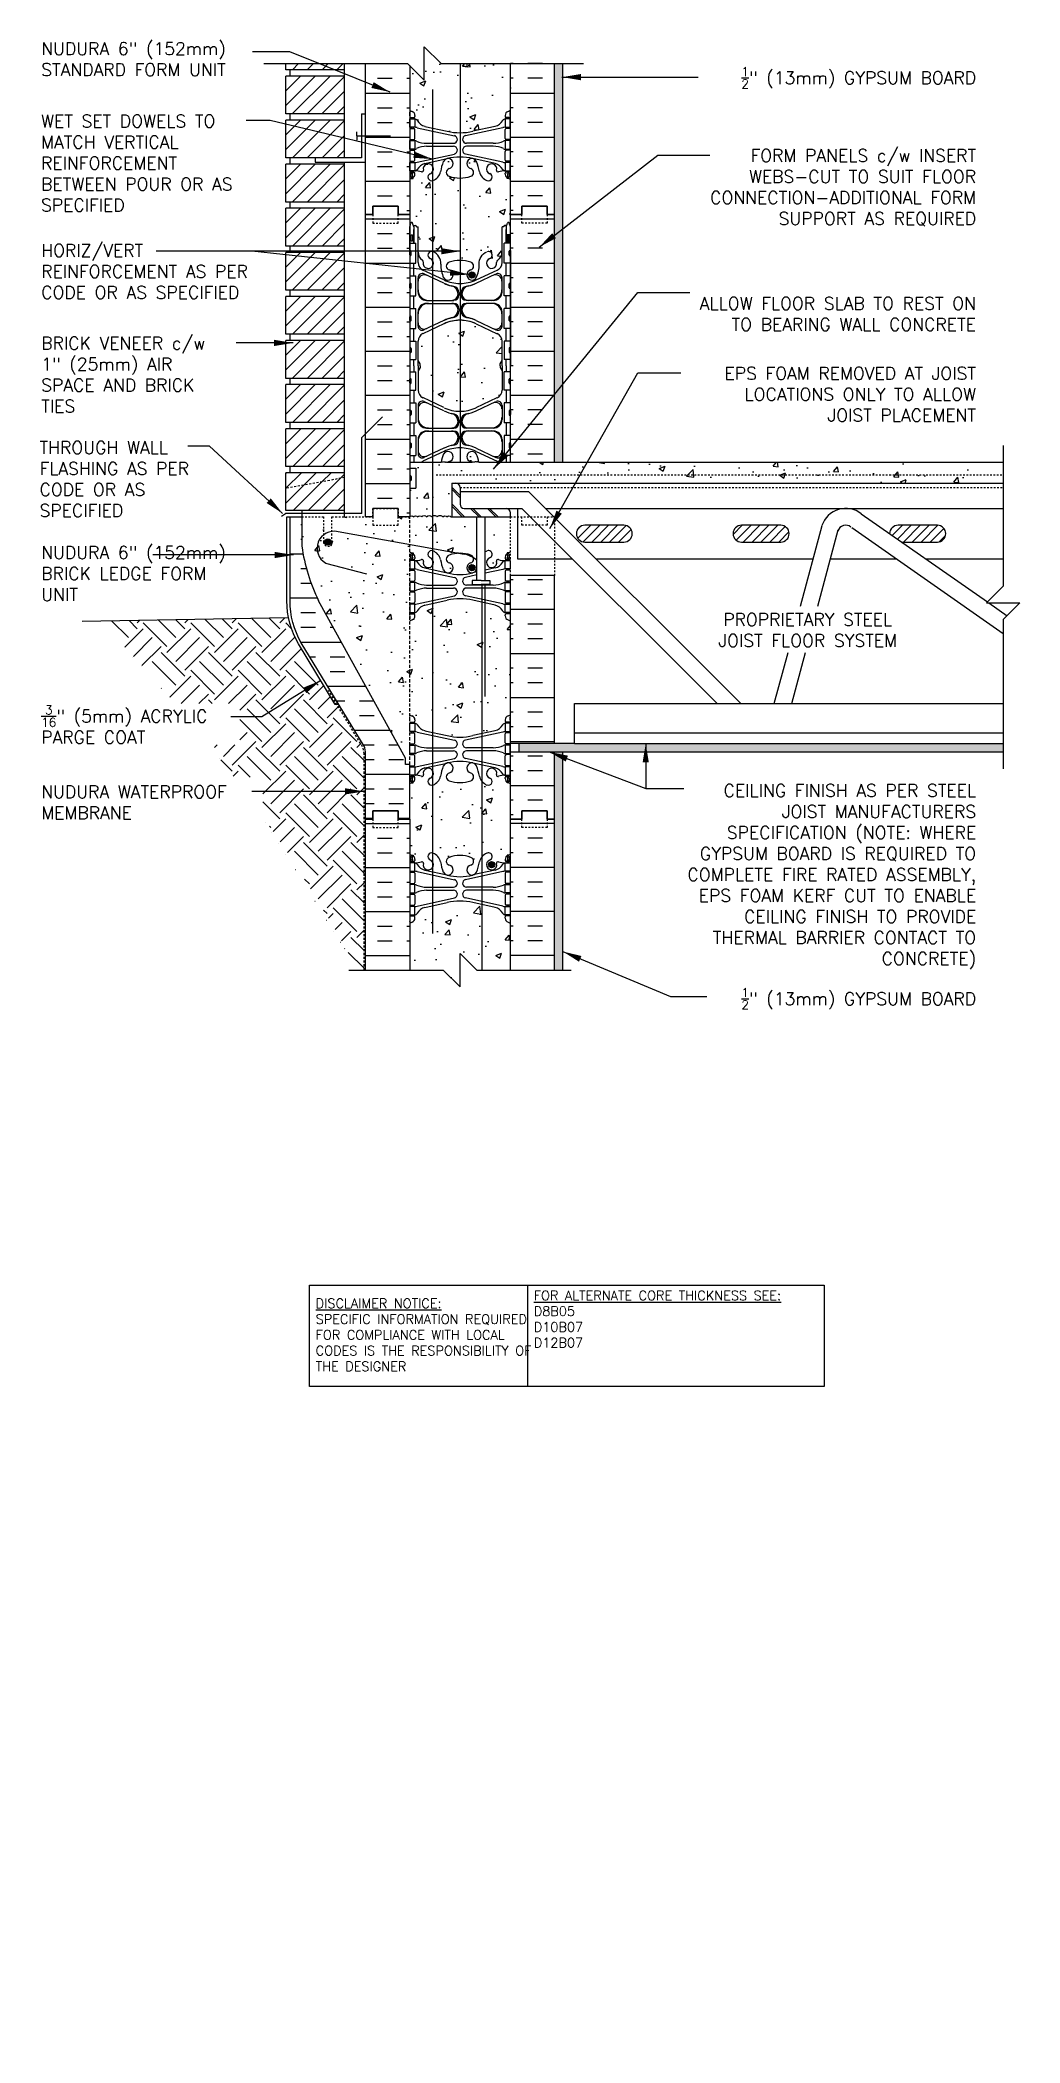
# Model space of a CAD drawing. Header units: inches. Extents: x 44 to 102, y 102 to 221.
import ezdxf

# ---------------------------------------------------------------- set-up
doc = ezdxf.new("R2010")
doc.units = ezdxf.units.IN
doc.header["$LTSCALE"] = 0.5
doc.header["$MEASUREMENT"] = 0
doc.linetypes.add('DASHED2', pattern=[0.375, 0.25, -0.125])
doc.linetypes.add('HIDDEN2', pattern=[0.1875, 0.125, -0.0625])
for name, color, linetype in [('HATCH', 12, 'Continuous'), ('Hidden2', 12, 'HIDDEN2'), ('line25', 2, 'Continuous'), ('LINE3', 3, 'Continuous'), ('LINE50', 5, 'Continuous'), ('LINE9', 9, 'Continuous'), ('TEXT', 4, 'Continuous'), ('Web_Edge', 9, 'Continuous')]:
    doc.layers.add(name, color=color, linetype=linetype)
doc.styles.add('DIM', font='romans.shx', dxfattribs={"width": 0.7})
doc.styles.add('ROMANS', font='romans.shx', dxfattribs={"height": 0.75})
doc.styles.get("Standard").update_dxf_attribs({"font": 'romans.shx', "height": 0.75})
doc.dimstyles.new('ext_12', dxfattribs={"dimscale": 12, "dimtxt": 0.09375, "dimasz": 0.09375, "dimexe": 0.09375, "dimexo": 0.0625, "dimgap": 0.0625, "dimtad": 1, "dimdec": 1, "dimzin": 3, "dimdsep": 46, "dimlunit": 4, "dimtxsty": 'DIM', "dimcen": 0.09, "dimdle": 0.09375, "dimclrt": 4, "dimadec": 0, "dimazin": 0, "dimtfac": 1, "dimtdec": 1, "dimtmove": 2, "dimatfit": 3, "dimfxl": 1, "dimfrac": 2, "dimtolj": 1, "dimtzin": 0, "dimarcsym": 0})
pattern_1 = [(45, (-5.4021, 0.0168), (-0.4419417, 0.4419417), [])]

msp = doc.modelspace()

# ---------------------------------------------------------------- texts
at = {"layer": 'TEXT', "char_height": 0.75, "style": 'ROMANS'}
for s, insert, width, attachment_point in [('NUDURA 6" (152mm) STANDARD FORM UNIT', (43.76, 221.12), 12.6314, 1), ('\\A1;{\\H0.7x;\\S1/2;}" (13mm) GYPSUM BOARD', (99.45, 219.01), 19.5775, 6), ('\\A1;WET SET DOWELS TO MATCH VERTICAL REINFORCEMENT BETWEEN POUR OR AS SPECIFIED', (43.75, 213.93), 14.1442, 4), ('\\A1;FORM PANELS c/w INSERT WEBS-CUT TO SUIT FLOOR CONNECTION-ADDITIONAL FORM SUPPORT AS REQUIRED', (99.45, 212.47), 19.5775, 6), ('HORIZ/VERT REINFORCEMENT AS PER CODE OR AS SPECIFIED', (43.76, 207.48), 14.3068, 4), ('ALLOW FLOOR SLAB TO REST ON TO BEARING WALL CONCRETE', (99.44, 204.95), 18.0862, 6), ('BRICK VENEER c/w 1" (25mm) AIR SPACE AND BRICK TIES', (43.76, 201.33), 11.2024, 4), ('EPS FOAM REMOVED AT JOIST LOCATIONS ONLY TO ALLOW JOIST PLACEMENT', (99.44, 200.16), 18.0862, 6), ('THROUGH WALL FLASHING AS PER CODE OR AS SPECIFIED', (43.66, 197.36), 11.446, 1), ('NUDURA 6" (152mm) BRICK LEDGE FORM UNIT', (43.76, 191.11), 11.929, 1), ('PROPRIETARY STEEL \\PJOIST FLOOR SYSTEM', (89.42, 187.12), 19.5775, 2), ('\\A1;{\\H0.7x;\\S3/16;}" (5mm) ACRYLIC PARGE COAT', (43.76, 181.62), 12.8416, 1), ('NUDURA WATERPROOF MEMBRANE', (43.76, 175.86), 14.4415, 4), ('CEILING FINISH AS PER STEEL JOIST MANUFACTURERS SPECIFICATION (NOTE: WHERE GYPSUM BOARD IS REQUIRED TO COMPLETE FIRE RATED ASSEMBLY, EPS FOAM KERF CUT TO ENABLE CEILING FINISH TO PROVIDE THERMAL BARRIER CONTACT TO CONCRETE)', (99.45, 171.43), 19.5775, 6), ('\\A1;{\\H0.7x;\\S1/2;}" (13mm) GYPSUM BOARD', (99.45, 164.16), 19.5775, 6)]:
    msp.add_mtext(s, dxfattribs=dict(at, insert=insert, width=width, attachment_point=attachment_point))
at = {"layer": 'TEXT', "char_height": 0.5625, "attachment_point": 4}
for s, insert, width in [('{\\LFOR ALTERNATE CORE THICKNESS SEE:\\P}D8B05\\PD10B07\\PD12B07', (73.1, 145.08), 23.333), ('{\\LDISCLAIMER NOTICE:}\\PSPECIFIC INFORMATION REQUIRED FOR COMPLIANCE WITH LOCAL CODES IS THE RESPONSIBILITY OF THE DESIGNER', (60.11, 144.14), 14.0024)]:
    msp.add_mtext(s, dxfattribs=dict(at, insert=insert, width=width))

# ---------------------------------------------------------------- hatches: boundary and pattern name
at = {"layer": 'HATCH'}
h = msp.add_hatch(dxfattribs=at)
h.set_pattern_fill('AR-CONC', color=256, scale=0.5)
h.paths.add_polyline_path([(71.71, 219.86), (67.58, 219.86), (66.58, 220.86), (66.58, 218.86), (65.71, 219.74), (65.71, 217.08, 0.082415), (65.85, 217, -0.317837), (66.02, 216.77), (66.02, 216.7, -0.414214), (65.95, 216.64), (65.91, 216.64), (65.91, 216.57), (66.01, 216.57, -0.188973), (66.17, 216.47, 0.196323), (66.62, 216.12), (67.94, 215.83, 0.057795), (68.71, 215.75, 0.057795), (69.47, 215.83), (70.8, 216.12, 0.196323), (71.24, 216.47, -0.188973), (71.4, 216.57), (71.51, 216.57), (71.51, 216.64), (71.46, 216.64, -0.414214), (71.4, 216.7), (71.4, 216.77, -0.317837), (71.56, 217, 0.082415), (71.71, 217.08)])
h.paths.add_polyline_path([(71.71, 212.95, 0.064398), (71.6, 213.02), (71.51, 213.02), (71.51, 213.06, -0.249069), (71.4, 213.27), (71.4, 213.33, -0.414214), (71.46, 213.4), (71.51, 213.4), (71.51, 213.47), (71.4, 213.47, 0.10046), (71.01, 213.41, -0.601435), (70.89, 213.51, 2.182095), (70.48, 213.3, -1), (70.31, 212.89, -0.24438), (69.87, 213.41, 0.053157), (69.7, 214.03, 0.223253), (69.5, 214.19), (69.48, 214.2, 0.955472), (69.34, 213.6, -0.735593), (69.35, 213.14, -0.082755), (68.71, 213.04, -0.082755), (68.06, 213.14, -0.735593), (68.07, 213.6, 0.955472), (67.93, 214.2), (67.91, 214.19, 0.223253), (67.71, 214.03, 0.053157), (67.55, 213.41, -0.24438), (67.1, 212.89, -1), (66.93, 213.3, 2.182095), (66.52, 213.51, -0.601435), (66.4, 213.41, 0.10046), (66.01, 213.47), (65.91, 213.47), (65.91, 213.4), (65.95, 213.4, -0.414214), (66.02, 213.33), (66.02, 213.27, -0.249069), (65.91, 213.06), (65.91, 213.02), (65.82, 213.02, 0.064398), (65.71, 212.95), (65.71, 210.86), (65.71, 210.13), (65.78, 210.36, -0.6), (65.88, 210.36), (65.93, 210.21), (66.06, 210.21, -0.414214), (66.11, 210.16), (66.11, 210.13), (66.21, 210.13), (66.21, 208.62, 0.258958), (66.46, 208.15, -0.31131), (66.52, 208.02, 2.127293), (66.93, 208.25, -1), (67.1, 208.65, -0.325306), (67.56, 207.91, 0.10488), (67.74, 207.1, 1.422913), (68.07, 207.57, -0.735593), (68.06, 208.03, -0.082755), (68.71, 208.13, -0.082755), (69.35, 208.03, -0.735593), (69.34, 207.57, 1.422913), (69.67, 207.1, 0.10488), (69.85, 207.91, -0.325306), (70.31, 208.65, -1), (70.48, 208.25, 2.127293), (70.89, 208.02, -0.31131), (70.95, 208.15, 0.258958), (71.21, 208.62), (71.21, 210.13), (71.31, 210.13), (71.31, 210.16, -0.414214), (71.36, 210.21), (71.48, 210.21), (71.53, 210.36, -0.6), (71.63, 210.36), (71.71, 210.13), (71.71, 210.86)])
h.paths.add_polyline_path([(71.21, 203.32, 0.291097), (70.92, 203.77), (69.66, 204.36, 0.093369), (68.85, 204.56, 0.016332), (68.71, 204.57, 0.109869), (67.75, 204.36), (66.49, 203.77, 0.291097), (66.21, 203.32), (66.21, 202.17), (66.33, 201.97), (66.33, 201.86), (66.33, 201.75), (66.21, 201.55), (66.21, 200.41, 0.291097), (66.49, 199.96), (67.75, 199.37, 0.109869), (68.71, 199.15, 0.109869), (69.66, 199.37), (70.92, 199.96, 0.291097), (71.21, 200.41), (71.21, 201.55), (71.09, 201.75), (71.09, 201.86), (71.09, 201.97), (71.21, 202.17)])
h.paths.add_polyline_path([(67.74, 196.62, 0.066973), (67.59, 196.11, -0.464434), (67.7, 196.11, -0.520567), (67.84, 196.11, -0.520567), (67.91, 196.11, -0.520567), (67.94, 196.12, -0.5076), (67.98, 196.11, -0.102518), (68.07, 196.16, 1.422913)])
h.paths.add_polyline_path([(69.67, 196.62, 1.422913), (69.34, 196.16, -0.102518), (69.43, 196.11, -0.5076), (69.47, 196.12, -0.520567), (69.5, 196.11, -0.520567), (69.57, 196.11, -0.520567), (69.71, 196.11, -0.464434), (69.82, 196.11, 0.066973)])
h.paths.add_polyline_path([(68.21, 194.86), (68.46, 194.86), (101.06, 194.86), (101.06, 196.11), (71.71, 196.11), (69.82, 196.11, 0.464434), (69.71, 196.11, 0.520567), (69.57, 196.11, 0.707453), (69.49, 196.09, 1.153068), (69.47, 196.12, 0.5076), (69.43, 196.11), (67.98, 196.11, 0.876958), (67.93, 196.09, 1.553388), (67.91, 196.11, 0.520567), (67.84, 196.11, 0.520567), (67.7, 196.11, 0.464434), (67.59, 196.11), (65.71, 196.11), (65.71, 195.76), (66.07, 195.76), (66.07, 194.56), (65.71, 194.56), (65.71, 192.86, -0.526811), (65.95, 192.86, -0.520567), (66.18, 192.86, -0.520567), (66.44, 192.86, -0.520567), (66.72, 192.86, -0.520567), (67.01, 192.86, -0.520567), (67.35, 192.86, -0.520567), (67.68, 192.86, -0.520567), (67.93, 192.86, -0.520567), (68.17, 192.86, -0.517305), (68.2, 192.86), (68.21, 192.86)])
h.paths.add_polyline_path([(69.71, 192.86), (68.21, 192.86), (68.2, 192.86, 0.517305), (68.17, 192.86, 0.520567), (67.93, 192.86, 0.520567), (67.68, 192.86, 0.520567), (67.35, 192.86, 0.520567), (67.01, 192.86, 0.520567), (66.72, 192.86, 0.520567), (66.44, 192.86, 0.520567), (66.18, 192.86, 0.520567), (65.95, 192.86, 0.526811), (65.71, 192.86), (65.71, 190.77, 0.064398), (65.82, 190.71), (65.91, 190.71), (65.91, 190.67, -0.249069), (66.02, 190.46), (66.02, 190.39, -0.414214), (65.95, 190.33), (65.91, 190.33), (65.91, 190.26), (66.01, 190.26, 0.10046), (66.4, 190.32, -0.601435), (66.52, 190.21, 2.182095), (66.93, 190.42, -1), (67.1, 190.83, -0.24438), (67.55, 190.31, 0.053157), (67.71, 189.7, 1.553132), (68.07, 190.12, -0.735593), (68.06, 190.58, -0.082755), (68.71, 190.69, -0.082755), (69.35, 190.58, -0.735593), (69.34, 190.12, 1.553132), (69.7, 189.7, 0.001384), (69.71, 189.71)])
h.paths.add_polyline_path([(71.71, 192.86), (70.21, 192.86), (70.21, 190.78, -0.040657), (70.31, 190.83, -1), (70.48, 190.42, 2.182095), (70.89, 190.21, -0.601435), (71.01, 190.32, 0.10046), (71.4, 190.26), (71.51, 190.26), (71.51, 190.33), (71.46, 190.33, -0.414214), (71.4, 190.39), (71.4, 190.46, -0.249069), (71.51, 190.67), (71.51, 190.71), (71.6, 190.71, 0.064398), (71.71, 190.77)])
h.paths.add_polyline_path([(71.71, 186.64, 0.082415), (71.56, 186.72, -0.317837), (71.4, 186.96), (71.4, 187.03, -0.414214), (71.46, 187.09), (71.51, 187.09), (71.51, 187.16), (71.4, 187.16, -0.188973), (71.24, 187.25, 0.196323), (70.8, 187.6), (69.47, 187.89, 0.057795), (68.71, 187.98, 0.057795), (67.94, 187.89), (66.62, 187.6, 0.196323), (66.17, 187.25, -0.188973), (66.01, 187.16), (65.91, 187.16), (65.91, 187.09), (65.95, 187.09, -0.414214), (66.02, 187.03), (66.02, 186.96, -0.317837), (65.85, 186.72, 0.082415), (65.71, 186.64), (65.71, 181.08, 0.082415), (65.85, 181, -0.317837), (66.02, 180.77), (66.02, 180.7, -0.414214), (65.95, 180.64), (65.91, 180.64), (65.91, 180.57), (66.01, 180.57, -0.188973), (66.17, 180.47, 0.196323), (66.62, 180.12), (67.94, 179.83, 0.057795), (68.71, 179.75, 0.057795), (69.47, 179.83), (70.8, 180.12, 0.196323), (71.24, 180.47, -0.188973), (71.4, 180.57), (71.51, 180.57), (71.51, 180.64), (71.46, 180.64, -0.414214), (71.4, 180.7), (71.4, 180.77, -0.317837), (71.56, 181, 0.082415), (71.71, 181.08)])
h.paths.add_polyline_path([(65.71, 192.86), (65.02, 192.86), (65.02, 192.36), (63.52, 192.36), (63.52, 192.86), (63.08, 192.86), (61.08, 192.86), (61.08, 191.36, -1), (60.58, 191.36), (60.58, 192.86), (59.28, 192.86), (59.28, 192.86), (59.28, 191.11, 0.079579), (60.28, 187.86), (65.46, 178.49), (65.46, 178.11), (65.71, 178.11)])
h.paths.add_polyline_path([(71.71, 176.95, 0.064398), (71.6, 177.02), (71.51, 177.02), (71.51, 177.06, -0.249069), (71.4, 177.27), (71.4, 177.33, -0.414214), (71.46, 177.4), (71.51, 177.4), (71.51, 177.47), (71.4, 177.47, 0.10046), (71.01, 177.41, -0.601435), (70.89, 177.51, 2.182095), (70.48, 177.3, -1), (70.31, 176.89, -0.24438), (69.87, 177.41, 0.053157), (69.7, 178.03, 1.553132), (69.34, 177.6, -0.735593), (69.35, 177.14, -0.082755), (68.71, 177.04, -0.082755), (68.06, 177.14, -0.735593), (68.07, 177.6, 1.553132), (67.71, 178.03, 0.053157), (67.55, 177.41, -0.24438), (67.1, 176.89, -1), (66.93, 177.3, 2.182095), (66.52, 177.51, -0.601435), (66.4, 177.41, 0.10046), (66.01, 177.47), (65.91, 177.47), (65.91, 177.4), (65.95, 177.4, -0.414214), (66.02, 177.33), (66.02, 177.27, -0.249069), (65.91, 177.06), (65.91, 177.02), (65.82, 177.02, 0.064398), (65.71, 176.95), (65.71, 174.86), (65.71, 172.77, 0.064398), (65.82, 172.71), (65.91, 172.71), (65.91, 172.67, -0.249069), (66.02, 172.46), (66.02, 172.39, -0.414214), (65.95, 172.33), (65.91, 172.33), (65.91, 172.26), (66.01, 172.26, 0.10046), (66.4, 172.32, -0.601435), (66.52, 172.21, 2.182095), (66.93, 172.42, -1), (67.1, 172.83, -0.24438), (67.55, 172.31, 0.053157), (67.71, 171.7, 1.553132), (68.07, 172.12, -0.735593), (68.06, 172.58, -0.082755), (68.71, 172.69, -0.082755), (69.35, 172.58, -0.735593), (69.34, 172.12, 1.553132), (69.7, 171.7, 0.053157), (69.87, 172.31, -0.24438), (70.31, 172.83, -1), (70.48, 172.42, 2.182095), (70.89, 172.21, -0.601435), (71.01, 172.32, 0.10046), (71.4, 172.26), (71.51, 172.26), (71.51, 172.33), (71.46, 172.33, -0.414214), (71.4, 172.39), (71.4, 172.46, -0.249069), (71.51, 172.67), (71.51, 172.71), (71.6, 172.71, 0.064398), (71.71, 172.77), (71.71, 174.86)])
h.paths.add_polyline_path([(71.71, 168.64, 0.082415), (71.56, 168.72, -0.317837), (71.4, 168.96), (71.4, 169.03, -0.414214), (71.46, 169.09), (71.51, 169.09), (71.51, 169.16), (71.4, 169.16, -0.188973), (71.24, 169.25, 0.196323), (70.8, 169.6), (69.47, 169.89, 0.057795), (68.71, 169.98, 0.057795), (67.94, 169.89), (66.62, 169.6, 0.196323), (66.17, 169.25, -0.188973), (66.01, 169.16), (65.91, 169.16), (65.91, 169.09), (65.95, 169.09, -0.414214), (66.02, 169.03), (66.02, 168.96, -0.317837), (65.85, 168.72, 0.082415), (65.71, 168.64), (65.71, 165.86), (67.71, 165.86), (68.71, 164.86), (68.71, 166.86), (69.71, 165.86), (71.71, 165.86)])
h = msp.add_hatch(dxfattribs=at)
h.set_pattern_fill('ANSI31', color=256, scale=5, style=0)
h.set_pattern_definition([(45, (-5.4021, 21.0168), (-0.4419417, 0.4419417), [])])
h.paths.add_polyline_path([(61.83, 219.86), (58.33, 219.86), (58.33, 219.49), (61.83, 219.49)])
h = msp.add_hatch(dxfattribs=at)
h.set_pattern_fill('INSUL', color=256, scale=7, style=0)
h.set_pattern_definition([(0, (-2860.4564, -186.1476), (0, 2.625), []), (0, (-2860.4564, -185.2726), (0, 2.625), [0.875, -0.875]), (0, (-2860.4564, -184.3976), (0, 2.625), [0.875, -0.875])])
h.paths.add_polyline_path([(65.58, 219.86), (63.08, 219.86), (63.08, 210.86), (63.52, 210.86), (63.52, 211.36), (65.02, 211.36), (65.02, 210.86), (65.71, 210.86), (65.71, 219.74)])
h = msp.add_hatch(dxfattribs=at)
h.set_pattern_fill('INSUL', color=256, scale=7, style=0)
h.set_pattern_definition([(180, (2997.8668, -186.1476), (0, 2.625), []), (180, (2997.8668, -185.2726), (0, 2.625), [0.875, -0.875]), (180, (2997.8668, -184.3976), (0, 2.625), [0.875, -0.875])])
h.paths.add_polyline_path([(74.33, 219.86), (71.71, 219.86), (71.71, 210.86), (72.39, 210.86), (72.39, 211.36), (73.89, 211.36), (73.89, 210.86), (74.33, 210.86)])
h = msp.add_hatch(dxfattribs=at)
h.set_pattern_fill('AR-SAND', color=256, scale=0.25, style=0)
h.set_pattern_definition([(37.5, (77.915, 179.15497), (-0.0157483, 0.481706), [0, -0.38, 0, -0.425, 0, -0.40625]), (7.5, (77.915, 179.155), (0.442444, 0.7055365), [0, -0.205, 0, -0.3425, 0, -0.13125]), (327.5, (77.6075, 179.15497), (0.7785355, 0.0014148), [0, -0.125, 0, -0.45, 0, -0.5875]), (317.5, (77.6075, 179.155), (0.751532, 0.219419), [0, -0.0625, 0, -0.295, 0, -0.3375])])
h.paths.add_polyline_path([(101.06, 179.36), (75.52, 179.36), (72.21, 179.36), (72.21, 178.86), (101.06, 178.86)])
h.paths.add_polyline_path([(74.83, 178.86), (74.33, 178.86), (74.33, 174.86), (74.33, 165.86), (74.83, 165.86)])
h.paths.add_polyline_path([(74.83, 219.86), (74.33, 219.86), (74.33, 210.86), (74.33, 196.11), (74.83, 196.11)])
h = msp.add_hatch(dxfattribs=at)
h.set_pattern_fill('ANSI31', color=256, scale=5, style=0)
h.set_pattern_definition([(45, (-5.4021, 18.3918), (-0.4419417, 0.4419417), [])])
h.paths.add_polyline_path([(61.83, 219.11), (58.33, 219.11), (58.33, 216.86), (61.83, 216.86)])
h = msp.add_hatch(dxfattribs=at)
h.set_pattern_fill('ANSI31', color=256, scale=5, style=0)
h.set_pattern_definition([(45, (-5.4021, 15.7668), (-0.4419417, 0.4419417), [])])
h.paths.add_polyline_path([(61.83, 216.49), (58.33, 216.49), (58.33, 214.24), (61.83, 214.24)])
h = msp.add_hatch(dxfattribs=at)
h.set_pattern_fill('ANSI31', color=256, scale=5, style=0)
h.set_pattern_definition([(45, (-5.4021, 13.1418), (-0.4419417, 0.4419417), [])])
h.paths.add_polyline_path([(61.83, 213.86), (58.33, 213.86), (58.33, 211.61), (61.83, 211.61)])
h = msp.add_hatch(dxfattribs=at)
h.set_pattern_fill('ANSI31', color=256, scale=5, style=0)
h.set_pattern_definition([(45, (-5.4021, 10.5168), (-0.4419417, 0.4419417), [])])
h.paths.add_polyline_path([(61.83, 211.24), (58.33, 211.24), (58.33, 208.99), (61.83, 208.99)])
h = msp.add_hatch(dxfattribs=at)
h.set_pattern_fill('INSUL', color=256, scale=7, style=0)
h.set_pattern_definition([(0, (-2860.4564, -204.1476), (0, 2.625), []), (0, (-2860.4564, -203.2726), (0, 2.625), [0.875, -0.875]), (0, (-2860.4564, -202.3976), (0, 2.625), [0.875, -0.875])])
h.paths.add_polyline_path([(63.08, 192.86), (63.52, 192.86), (63.52, 193.36), (65.02, 193.36), (65.02, 192.86), (65.71, 192.86), (65.71, 210.86), (65.02, 210.86), (65.02, 211.36), (63.52, 211.36), (63.52, 210.86), (63.08, 210.86)])
h = msp.add_hatch(dxfattribs=at)
h.set_pattern_fill('INSUL', color=256, scale=7, style=0)
h.set_pattern_definition([(180, (2997.8668, -204.1476), (0, 2.625), []), (180, (2997.8668, -203.2726), (0, 2.625), [0.875, -0.875]), (180, (2997.8668, -202.3976), (0, 2.625), [0.875, -0.875])])
h.paths.add_polyline_path([(71.71, 196.11), (74.33, 196.11), (74.33, 210.86), (73.89, 210.86), (73.89, 211.36), (72.39, 211.36), (72.39, 210.86), (71.71, 210.86)])
h = msp.add_hatch(dxfattribs=at)
h.set_pattern_fill('ANSI31', color=256, scale=5, style=0)
h.set_pattern_definition([(45, (-5.4021, 7.8918), (-0.4419417, 0.4419417), [])])
h.paths.add_polyline_path([(61.83, 208.61), (58.33, 208.61), (58.33, 206.36), (61.83, 206.36)])
h = msp.add_hatch(dxfattribs=at)
h.set_pattern_fill('ANSI31', color=256, scale=5, style=0)
h.set_pattern_definition([(45, (-5.4021, 5.2668), (-0.4419417, 0.4419417), [])])
h.paths.add_polyline_path([(61.83, 205.99), (58.33, 205.99), (58.33, 203.74), (61.83, 203.74)])
h = msp.add_hatch(dxfattribs=at)
h.set_pattern_fill('ANSI31', color=256, scale=5, style=0)
h.set_pattern_definition([(45, (-5.4021, 2.6418), (-0.4419417, 0.4419417), [])])
h.paths.add_polyline_path([(61.83, 203.36), (58.33, 203.36), (58.33, 201.11), (61.83, 201.11)])
h = msp.add_hatch(dxfattribs=at)
h.set_pattern_fill('ANSI31', color=256, scale=5, style=0)
h.set_pattern_definition(pattern_1)
h.paths.add_polyline_path([(61.83, 200.74), (58.33, 200.74), (58.33, 198.49), (61.83, 198.49)])
h = msp.add_hatch(dxfattribs=at)
h.set_pattern_fill('ANSI31', color=256, scale=5, style=0)
h.set_pattern_definition(pattern_1)
h.paths.add_polyline_path([(61.83, 195.86), (61.83, 198.11), (58.33, 198.11), (58.33, 195.86)])
h = msp.add_hatch(dxfattribs=at)
h.set_pattern_fill('ANSI31', color=256, scale=5, style=0)
h.set_pattern_definition(pattern_1)
h.paths.add_polyline_path([(61.83, 195.2), (61.83, 195.49), (58.33, 195.49), (58.33, 194.55)])
h = msp.add_hatch(dxfattribs=at)
h.set_pattern_fill('ANSI31', color=256, scale=5, style=0)
h.set_pattern_definition(pattern_1)
h.paths.add_polyline_path([(61.83, 193.24), (61.83, 195.2), (58.33, 194.55), (58.33, 193.24)])
h = msp.add_hatch(dxfattribs=at)
h.set_pattern_fill('INSUL', color=256, scale=7, style=0)
h.set_pattern_definition([(0, (-2936.7856, -247.7204), (0, 2.625), []), (0, (-2936.7856, -246.8454), (0, 2.625), [0.875, -0.875]), (0, (-2936.7856, -245.9704), (0, 2.625), [0.875, -0.875])])
h.paths.add_polyline_path([(60.28, 187.86, -0.079579), (59.28, 191.11), (59.28, 192.86), (58.58, 192.86), (58.58, 187.86, 0.131652), (59.25, 185.36), (62.99, 179.21, -0.10438), (63.08, 178.74), (63.08, 174.86), (63.52, 174.86), (63.52, 175.36), (65.02, 175.36), (65.02, 174.86), (65.71, 174.86), (65.71, 178.11), (65.46, 178.11), (65.46, 178.49)])
h = msp.add_hatch(dxfattribs=at)
h.set_pattern_fill('ANSI31', color=256, scale=3, style=0)
h.set_pattern_definition([(45, (86.35204, 191.6085), (-0.265165, 0.265165), [])])
h.paths.add_polyline_path([(87.81, 192.36), (85.47, 192.36, 1), (85.47, 191.36), (87.81, 191.36, 1)])
h.paths.add_polyline_path([(97.14, 192.36), (94.8, 192.36, 0.413962), (94.31, 191.86), (95.02, 191.36), (97.14, 191.36, 1)])
h.paths.add_polyline_path([(78.47, 192.36), (76.14, 192.36, 1), (76.14, 191.36), (78.47, 191.36, 1)])
h = msp.add_hatch(dxfattribs=at)
h.set_pattern_fill('INSUL', color=256, scale=7, style=0)
h.set_pattern_definition([(180, (2997.8668, -222.1476), (0, 2.625), []), (180, (2997.8668, -221.2726), (0, 2.625), [0.875, -0.875]), (180, (2997.8668, -220.3976), (0, 2.625), [0.875, -0.875])])
h.paths.add_polyline_path([(74.33, 189.36), (71.71, 189.36), (71.71, 174.86), (72.39, 174.86), (72.39, 175.36), (73.89, 175.36), (73.89, 174.86), (74.33, 174.86)])
h = msp.add_hatch(dxfattribs=at)
h.set_pattern_fill('EARTH', color=256, scale=8, angle=45, style=0)
h.set_pattern_definition([(45, (9.8833, 87.555), (2e-16, 2.828427), [2, -2]), (45, (9.353, 88.0853), (2e-16, 2.828427), [2, -2]), (45, (8.8226, 88.6156), (2e-16, 2.828427), [2, -2]), (135, (8.8226, 88.9692), (-2.828427, 4e-16), [2, -2]), (135, (9.353, 89.4995), (-2.828427, 4e-16), [2, -2]), (135, (9.8833, 90.0298), (-2.828427, 4e-16), [2, -2])])
edge = h.paths.add_edge_path()
edge.add_line((55.59, 179.29), (53.75, 179.29))
edge.add_arc((-18.97, 121.6), 92.83, 36.9186, 38.4225, ccw=False)
edge.add_line((55.24, 177.36), (56.97, 177.36))
edge.add_line((56.97, 177.36), (56.97, 175.48))
edge.add_line((56.97, 175.48), (56.62, 175.48))
edge.add_arc((-18.97, 121.6), 92.83, 28.4759, 35.4778, ccw=False)
edge.add_line((62.62, 165.86), (62.99, 165.86))
edge.add_line((62.99, 165.86), (62.99, 178.74))
edge.add_arc((61.91, 178.76), 1.08, 359.0177, 382.5353)
edge.add_line((62.9, 179.17), (61.37, 181.69))
edge.add_line((61.37, 181.69), (61.28, 181.69))
edge.add_line((61.28, 181.69), (59.08, 185.3))
edge.add_arc((63.51, 187.86), 5.11, 191.3161, 210.0144, ccw=False)
edge.add_line((58.49, 186.86), (47.24, 186.66))
edge.add_arc((-18.97, 121.6), 92.83, 40.3811, 44.4962, ccw=False)
edge.add_line((51.74, 181.74), (55.59, 181.74))
edge.add_line((55.59, 181.74), (55.59, 179.29))
h = msp.add_hatch(dxfattribs=at)
h.set_pattern_fill('AR-CONC', color=256, scale=0.5, style=0)
h.paths.add_polyline_path([(58.17, 103.02, -0.077283), (58.78, 103.13), (55.82, 103.66), (55.82, 103.22, 0.064398), (55.93, 103.15), (56.02, 103.15), (56.02, 103.11, -0.249069), (56.13, 102.9), (56.13, 102.84, -0.414214), (56.07, 102.77), (56.02, 102.77), (56.02, 102.7), (56.13, 102.7, 0.10046), (56.52, 102.76, -0.601435), (56.64, 102.66, 2.182095), (57.05, 102.87, -1), (57.21, 103.28, -0.24438), (57.66, 102.76, 0.053157), (57.83, 102.14, 0.223253), (58.03, 101.98), (58.05, 101.97, 0.955472), (58.19, 102.57, -0.735593)])
at = {"layer": 'LINE3'}
for points in [[(69.24, 207.27, 1), (69.61, 207.27, 1)], [(60.64, 191.36, 1), (61.02, 191.36, 1)], [(69.24, 189.83, 1), (69.61, 189.83, 1)], [(70.78, 172.14, 1), (70.4, 172.14, 1)]]:
    msp.add_hatch(color=256, dxfattribs=at).paths.add_polyline_path(points)

# ---------------------------------------------------------------- linework, layer by layer
at = {"layer": 'HATCH'}
for p, q in [((68.21, 194.63), (68.71, 194.13)), ((68.21, 194.5), (68.71, 194)), ((68.21, 193.63), (68.97, 192.86)), ((68.21, 193.5), (68.84, 192.86)), ((69.34, 193.36), (69.84, 192.86)), ((69.47, 193.36), (69.97, 192.86)), ((70.34, 193.36), (70.84, 192.86)), ((70.47, 193.36), (70.97, 192.86)), ((63.08, 174.6), (65.71, 174.6)), ((74.33, 174.6), (71.71, 174.6)), ((63.79, 173.73), (64.67, 173.73)), ((65.54, 173.73), (65.71, 173.73)), ((71.87, 173.73), (71.71, 173.73)), ((73.62, 173.73), (72.74, 173.73)), ((63.08, 171.98), (65.71, 171.98)), ((63.79, 172.85), (64.67, 172.85)), ((65.54, 172.85), (65.71, 172.85)), ((71.87, 172.85), (71.71, 172.85)), ((74.33, 171.98), (71.71, 171.98)), ((73.62, 172.85), (72.74, 172.85)), ((63.79, 171.1), (64.67, 171.1)), ((65.54, 171.1), (65.71, 171.1)), ((71.87, 171.1), (71.71, 171.1)), ((73.62, 171.1), (72.74, 171.1)), ((63.79, 170.23), (64.67, 170.23)), ((65.54, 170.23), (65.71, 170.23)), ((71.87, 170.23), (71.71, 170.23)), ((73.62, 170.23), (72.74, 170.23)), ((63.08, 169.35), (65.71, 169.35)), ((63.79, 168.48), (64.67, 168.48)), ((65.54, 168.48), (65.71, 168.48)), ((74.33, 169.35), (71.71, 169.35)), ((71.87, 168.48), (71.71, 168.48)), ((73.62, 168.48), (72.74, 168.48)), ((63.79, 167.6), (64.67, 167.6)), ((65.54, 167.6), (65.71, 167.6)), ((71.87, 167.6), (71.71, 167.6)), ((73.62, 167.6), (72.74, 167.6)), ((63.08, 166.73), (65.71, 166.73)), ((74.33, 166.73), (71.71, 166.73))]:
    msp.add_line(p, q, dxfattribs=at)
for points in [[(67.59, 196.11, -0.464434), (67.7, 196.11, -0.520567), (67.84, 196.11, -0.520567), (67.91, 196.11, -0.520567), (67.94, 196.12, -0.5076), (67.98, 196.11)], [(69.82, 196.11, 0.464434), (69.71, 196.11, 0.520567), (69.57, 196.11, 0.520567), (69.5, 196.11, 0.520567), (69.47, 196.12, 0.5076), (69.43, 196.11)], [(65.71, 192.86, -0.520567), (65.95, 192.86, -0.520567), (66.18, 192.86, -0.520567), (66.44, 192.86, -0.520567), (66.72, 192.86, -0.520567), (67.01, 192.86, -0.520567), (67.35, 192.86, -0.520567), (67.68, 192.86, -0.520567), (67.93, 192.86, -0.520567), (68.17, 192.86, -0.520567), (68.2, 192.86)]]:
    msp.add_lwpolyline(points, format="xyb", dxfattribs=at)
at = {"layer": 'Hidden2', "linetype": 'HIDDEN2'}
for p, q in [((67.28, 195.36), (101.06, 195.36)), ((68.71, 194.61), (101.06, 194.61))]:
    msp.add_line(p, q, dxfattribs=at)
at = {"layer": 'Hidden2'}
for p, q in [((59.28, 192.86), (60.58, 192.86)), ((60.58, 192.86), (60.58, 191.36)), ((61.08, 191.36), (61.08, 192.86)), ((61.08, 192.86), (63.08, 192.86)), ((71.71, 189.36), (71.71, 192.86)), ((71.71, 192.86), (74.33, 192.86)), ((74.33, 192.86), (74.33, 189.36))]:
    msp.add_line(p, q, dxfattribs=at)
at = {"layer": 'Hidden2', "ltscale": 3}
msp.add_line((65.71, 178.11), (65.71, 192.86), dxfattribs=at)
at = {"layer": 'Hidden2'}
msp.add_lwpolyline([(63.08, 192.86), (63.52, 192.86), (63.52, 193.36), (65.02, 193.36), (65.02, 192.86), (65.71, 192.86)], dxfattribs=at)
at = {"layer": 'Hidden2', "linetype": 'DASHED2', "ltscale": 0.15}
msp.add_lwpolyline([(73.89, 192.86), (73.89, 192.86), (73.89, 192.36), (72.39, 192.36), (72.39, 192.86), (72.39, 192.86)], dxfattribs=at)
at = {"layer": 'Hidden2'}
msp.add_arc((60.83, 191.36), 0.25, 180, 0, dxfattribs=at)
msp.add_arc((60.83, 191.36), 0.25, 180, 0, dxfattribs=at)
at = {"layer": 'line25'}
for p, q in [((58.33, 219.49), (58.33, 219.86)), ((61.83, 214.24), (61.83, 219.86)), ((65.71, 219.74), (65.71, 210.86)), ((71.71, 210.86), (71.71, 219.86)), ((61.83, 219.49), (58.33, 219.49)), ((58.33, 216.86), (58.33, 219.11)), ((61.83, 219.11), (58.33, 219.11)), ((58.58, 219.11), (58.58, 219.49)), ((61.83, 216.86), (58.33, 216.86)), ((58.33, 214.24), (58.33, 216.49)), ((61.83, 216.49), (58.33, 216.49)), ((58.58, 216.49), (58.58, 216.86)), ((61.83, 214.24), (58.33, 214.24)), ((58.33, 211.61), (58.33, 213.86)), ((61.83, 213.86), (58.33, 213.86)), ((58.58, 213.86), (58.58, 214.24)), ((61.83, 192.86), (61.83, 213.99)), ((61.83, 211.61), (58.33, 211.61)), ((58.33, 208.99), (58.33, 211.24)), ((61.83, 211.24), (58.33, 211.24)), ((58.58, 211.24), (58.58, 211.61)), ((65.71, 210.86), (65.71, 192.86)), ((71.71, 196.11), (71.71, 210.86)), ((61.83, 208.99), (58.33, 208.99)), ((58.58, 208.61), (58.58, 208.99)), ((65.71, 209.17), (66.07, 209.17)), ((66.07, 207.97), (66.07, 209.17)), ((71.71, 209.17), (71.34, 209.17)), ((71.34, 207.97), (71.34, 209.17)), ((58.33, 206.36), (58.33, 208.61)), ((61.83, 208.61), (58.33, 208.61)), ((65.71, 207.97), (66.07, 207.97)), ((71.71, 207.97), (71.34, 207.97)), ((65.71, 207.22), (66.07, 207.22)), ((66.07, 206.02), (66.07, 207.22)), ((71.34, 206.02), (71.34, 207.22)), ((71.71, 207.22), (71.34, 207.22)), ((61.83, 206.36), (58.33, 206.36)), ((58.33, 203.74), (58.33, 205.99)), ((61.83, 205.99), (58.33, 205.99)), ((58.58, 205.99), (58.58, 206.36)), ((65.71, 206.02), (66.07, 206.02)), ((65.71, 205.27), (66.07, 205.27)), ((66.07, 204.07), (66.07, 205.27)), ((71.71, 206.02), (71.34, 206.02)), ((71.71, 205.27), (71.34, 205.27)), ((71.34, 204.07), (71.34, 205.27)), ((65.71, 204.07), (66.07, 204.07)), ((71.71, 204.07), (71.34, 204.07)), ((61.83, 203.74), (58.33, 203.74)), ((58.33, 201.11), (58.33, 203.36)), ((61.83, 203.36), (58.33, 203.36)), ((58.58, 203.36), (58.58, 203.74)), ((65.71, 203.32), (66.07, 203.32)), ((66.07, 203.32), (66.07, 202.24)), ((71.71, 203.32), (71.34, 203.32)), ((71.34, 203.32), (71.34, 202.24)), ((65.71, 202.24), (66.07, 202.24)), ((71.71, 202.24), (71.34, 202.24)), ((61.83, 201.11), (58.33, 201.11)), ((58.33, 198.49), (58.33, 200.74)), ((61.83, 200.74), (58.33, 200.74)), ((58.58, 200.74), (58.58, 201.11)), ((65.71, 201.49), (66.07, 201.49)), ((66.07, 200.41), (66.07, 201.49)), ((71.71, 201.49), (71.34, 201.49)), ((71.34, 200.41), (71.34, 201.49)), ((65.71, 200.41), (66.07, 200.41)), ((65.71, 199.66), (66.07, 199.66)), ((66.07, 199.66), (66.07, 198.46)), ((71.71, 200.41), (71.34, 200.41)), ((71.71, 199.66), (71.34, 199.66)), ((71.34, 199.66), (71.34, 198.46)), ((61.83, 198.49), (58.33, 198.49)), ((58.33, 195.86), (58.33, 198.11)), ((61.83, 198.11), (58.33, 198.11)), ((58.58, 198.11), (58.58, 198.49)), ((65.71, 198.46), (66.07, 198.46)), ((71.71, 198.46), (71.34, 198.46)), ((65.71, 197.71), (66.07, 197.71)), ((66.07, 197.71), (66.07, 196.51)), ((71.34, 197.71), (71.34, 196.51)), ((71.71, 197.71), (71.34, 197.71)), ((61.83, 195.86), (58.33, 195.86)), ((58.58, 195.49), (58.58, 195.86)), ((65.71, 196.51), (66.07, 196.51)), ((65.71, 195.76), (66.07, 195.76)), ((66.07, 195.76), (66.07, 194.56)), ((71.71, 196.51), (71.34, 196.51)), ((71.71, 196.11), (101.06, 196.11)), ((61.83, 195.49), (58.33, 195.49)), ((58.33, 193.24), (58.33, 195.49)), ((65.71, 194.56), (66.07, 194.56)), ((68.21, 194.86), (68.21, 192.86)), ((68.21, 194.86), (68.46, 194.86)), ((68.71, 194.61), (68.71, 193.61)), ((68.96, 193.36), (71.46, 193.36)), ((61.83, 193.24), (58.33, 193.24)), ((59.28, 193.24), (59.28, 192.86)), ((59.28, 192.86), (59.28, 191.11)), ((68.21, 192.86), (71.71, 192.86)), ((69.71, 189.07), (69.71, 192.86)), ((70.21, 189.07), (70.21, 192.86)), ((71.71, 192.86), (71.71, 193.11)), ((74.33, 189.36), (71.71, 189.36)), ((71.71, 174.86), (71.71, 189.36)), ((65.46, 178.49), (60.28, 187.86)), ((65.46, 178.11), (65.46, 178.49)), ((65.71, 178.11), (65.46, 178.11)), ((65.71, 174.86), (65.71, 178.11)), ((65.71, 174.86), (65.71, 165.86)), ((71.71, 165.86), (71.71, 174.86))]:
    msp.add_line(p, q, dxfattribs=at)
for points in [[(69.96, 189.07), (69.43, 189.07), (69.43, 188.84), (69.96, 188.84)], [(69.96, 189.07), (70.48, 189.07), (70.48, 188.84), (70.22, 188.84)], [(70.22, 188.84), (69.96, 188.84)]]:
    msp.add_lwpolyline(points, dxfattribs=at)
for centre, radius, start, end in [((68.46, 194.61), 0.25, 0, 90), ((68.96, 193.61), 0.25, 180, 270), ((71.46, 193.11), 0.25, 0, 90), ((69.93, 192.61), 10.75, 188.0028, 206.2026)]:
    msp.add_arc(centre, radius, start, end, dxfattribs=at)
at = {"layer": 'LINE3'}
for p, q in [((68.71, 219.86), (68.71, 196.11)), ((67.06, 218.32), (67.06, 168.04)), ((61.44, 191.98), (68.96, 190.63)), ((60.7, 190.11), (63.14, 189.46)), ((70.01, 188.84), (70.01, 165.86)), ((70.19, 188.84), (70.19, 182.16))]:
    msp.add_line(p, q, dxfattribs=at)
for centre in [(69.42, 207.27), (60.83, 191.36), (69.42, 189.83), (70.59, 172.14)]:
    msp.add_circle(centre, 0.188, dxfattribs=at)
for centre, radius, start, end in [((61.2, 190.99), 1.01, 76.184, 240.6907), ((68.69, 189.16), 1.5, 47.5352, 79.5785)]:
    msp.add_arc(centre, radius, start, end, dxfattribs=at)
at = {"layer": 'LINE50'}
for p, q in [((63.08, 210.86), (63.08, 219.86)), ((74.33, 210.86), (74.33, 219.86)), ((63.08, 192.86), (63.08, 210.86)), ((74.33, 196.11), (74.33, 210.86)), ((74.33, 179.36), (74.33, 189.36)), ((46.19, 186.64), (58.49, 186.86)), ((74.33, 174.86), (74.33, 178.86)), ((63.08, 165.86), (63.08, 174.86)), ((74.33, 165.86), (74.33, 174.86))]:
    msp.add_line(p, q, dxfattribs=at)
for points in [[(63.08, 210.86), (63.52, 210.86), (63.52, 211.36), (65.02, 211.36), (65.02, 210.86), (65.71, 210.86)], [(65.71, 210.86), (65.02, 210.86), (65.02, 211.36), (63.52, 211.36), (63.52, 210.86), (63.08, 210.86)], [(74.33, 210.86), (73.89, 210.86), (73.89, 211.36), (72.39, 211.36), (72.39, 210.86), (71.71, 210.86)], [(71.71, 210.86), (72.39, 210.86), (72.39, 211.36), (73.89, 211.36), (73.89, 210.86), (74.33, 210.86)], [(65.71, 192.86), (65.02, 192.86), (65.02, 193.36), (63.52, 193.36), (63.52, 192.86), (63.08, 192.86)], [(63.08, 174.86), (63.52, 174.86), (63.52, 175.36), (65.02, 175.36), (65.02, 174.86), (65.71, 174.86)], [(65.71, 174.86), (65.02, 174.86), (65.02, 175.36), (63.52, 175.36), (63.52, 174.86), (63.08, 174.86)], [(74.33, 174.86), (73.89, 174.86), (73.89, 175.36), (72.39, 175.36), (72.39, 174.86), (71.71, 174.86)], [(71.71, 174.86), (72.39, 174.86), (72.39, 175.36), (73.89, 175.36), (73.89, 174.86), (74.33, 174.86)]]:
    msp.add_lwpolyline(points, dxfattribs=at)
msp.add_lwpolyline([(63.08, 174.86), (63.08, 178.74, 0.10438), (62.99, 179.21), (59.25, 185.36, -0.131652), (58.58, 187.86), (58.58, 192.86), (59.28, 192.86)], format="xyb", dxfattribs=at)
at = {"layer": 'LINE9'}
for p, q in [((66.58, 218.86), (66.58, 220.86)), ((66.58, 220.86), (67.58, 219.86)), ((57.03, 219.86), (65.58, 219.86)), ((65.58, 219.86), (66.58, 218.86)), ((67.58, 219.86), (76.07, 219.86)), ((62.83, 216.86), (62.83, 214.24)), ((62.83, 216.86), (63.08, 216.86)), ((62.56, 215.55), (62.56, 215.8)), ((62.56, 215.55), (64.56, 215.55)), ((62.56, 215.55), (62.56, 215.3)), ((62.83, 214.24), (60.08, 214.24)), ((60.08, 214.24), (60.08, 213.99)), ((60.08, 213.99), (63.08, 213.99)), ((65.71, 210.13), (65.78, 210.36)), ((65.96, 210.13), (65.88, 210.36)), ((65.93, 210.21), (66.06, 210.21)), ((65.96, 210.13), (65.96, 209.17)), ((66.11, 210.16), (66.11, 210.13)), ((66.11, 210.16), (66.11, 210.16)), ((66.11, 210.13), (66.21, 210.13)), ((66.21, 208.01), (66.21, 210.13)), ((71.31, 210.13), (71.21, 210.13)), ((71.21, 208.01), (71.21, 210.13)), ((71.31, 210.16), (71.31, 210.13)), ((71.31, 210.16), (71.31, 210.16)), ((71.48, 210.21), (71.36, 210.21)), ((71.46, 210.13), (71.53, 210.36)), ((71.46, 210.13), (71.46, 209.17)), ((71.71, 210.13), (71.63, 210.36)), ((65.71, 208.46), (65.71, 208.68)), ((65.71, 208.62), (65.71, 208.62)), ((65.71, 208.51), (65.71, 208.51)), ((65.75, 208.72), (65.75, 208.72)), ((65.75, 208.42), (65.75, 208.42)), ((65.79, 208.46), (65.79, 208.68)), ((71.63, 208.46), (71.63, 208.68)), ((71.67, 208.72), (71.67, 208.72)), ((71.67, 208.42), (71.67, 208.42)), ((71.71, 208.46), (71.71, 208.68)), ((71.71, 208.62), (71.71, 208.62)), ((71.71, 208.51), (71.71, 208.51)), ((65.71, 206.51), (65.71, 206.73)), ((65.71, 206.67), (65.71, 206.67)), ((65.71, 206.56), (65.71, 206.56)), ((65.75, 206.77), (65.75, 206.77)), ((65.75, 206.47), (65.75, 206.47)), ((65.79, 206.51), (65.79, 206.73)), ((66.21, 206.25), (66.21, 207.1)), ((67.75, 206.97), (66.49, 207.56)), ((67.75, 206.97), (66.49, 207.56)), ((67.75, 206.77), (66.56, 207.33)), ((67.75, 206.77), (66.56, 207.33)), ((69.66, 206.97), (70.92, 207.56)), ((69.66, 206.97), (70.92, 207.56)), ((69.66, 206.77), (70.85, 207.33)), ((69.66, 206.77), (70.85, 207.33)), ((71.21, 206.25), (71.21, 207.1)), ((71.63, 206.51), (71.63, 206.73)), ((71.67, 206.77), (71.67, 206.77)), ((71.67, 206.47), (71.67, 206.47)), ((71.71, 206.51), (71.71, 206.73)), ((71.71, 206.67), (71.71, 206.67)), ((71.71, 206.56), (71.71, 206.56)), ((66.71, 205.75), (68.33, 205.75)), ((66.71, 205.75), (68.22, 205.75)), ((66.71, 205.57), (68.33, 205.57)), ((66.71, 205.57), (68.22, 205.57)), ((68.59, 206.13), (68.59, 206.13)), ((68.65, 206.22), (68.65, 206.07)), ((68.65, 205.26), (68.65, 205.11)), ((68.77, 206.22), (68.77, 206.07)), ((68.77, 205.26), (68.77, 205.11)), ((68.82, 206.13), (68.82, 206.13)), ((70.71, 205.75), (69.08, 205.75)), ((70.71, 205.57), (69.08, 205.57)), ((70.71, 205.75), (69.2, 205.75)), ((70.71, 205.57), (69.2, 205.57)), ((65.71, 204.56), (65.71, 204.78)), ((65.71, 204.72), (65.71, 204.72)), ((65.71, 204.61), (65.71, 204.61)), ((65.75, 204.82), (65.75, 204.82)), ((65.75, 204.52), (65.75, 204.52)), ((65.79, 204.56), (65.79, 204.78)), ((66.21, 204.22), (66.21, 205.07)), ((67.75, 204.36), (66.49, 203.77)), ((67.75, 204.36), (66.49, 203.77)), ((67.75, 204.56), (66.56, 204)), ((67.75, 204.56), (66.56, 204)), ((69.66, 204.56), (70.85, 204)), ((69.66, 204.56), (70.85, 204)), ((69.66, 204.36), (70.92, 203.77)), ((69.66, 204.36), (70.92, 203.77)), ((71.21, 204.22), (71.21, 205.07)), ((71.63, 204.56), (71.63, 204.78)), ((71.67, 204.82), (71.67, 204.82)), ((71.67, 204.52), (71.67, 204.52)), ((71.71, 204.56), (71.71, 204.78)), ((71.71, 204.72), (71.71, 204.72)), ((71.71, 204.61), (71.71, 204.61)), ((65.71, 202.89), (65.71, 202.67)), ((65.71, 202.83), (65.71, 202.83)), ((65.75, 202.93), (65.75, 202.93)), ((65.79, 202.89), (65.79, 202.67)), ((66.21, 201.86), (66.21, 203.32)), ((71.21, 201.86), (71.21, 203.32)), ((71.63, 202.89), (71.63, 202.67)), ((71.67, 202.93), (71.67, 202.93)), ((71.71, 202.89), (71.71, 202.67)), ((71.71, 202.83), (71.71, 202.83)), ((65.71, 202.72), (65.71, 202.72)), ((65.75, 202.63), (65.75, 202.63)), ((66.33, 201.97), (66.21, 202.17)), ((66.21, 201.86), (66.21, 200.41)), ((66.33, 201.75), (66.21, 201.55)), ((66.33, 201.86), (66.33, 201.97)), ((66.33, 201.86), (66.33, 201.75)), ((71.09, 201.97), (71.21, 202.17)), ((71.09, 201.86), (71.09, 201.97)), ((71.09, 201.86), (71.09, 201.75)), ((71.09, 201.75), (71.21, 201.55)), ((71.21, 201.86), (71.21, 200.41)), ((71.67, 202.63), (71.67, 202.63)), ((71.71, 202.72), (71.71, 202.72)), ((65.71, 200.84), (65.71, 201.06)), ((65.71, 201), (65.71, 201)), ((65.71, 200.89), (65.71, 200.89)), ((65.75, 201.1), (65.75, 201.1)), ((65.75, 200.8), (65.75, 200.8)), ((65.79, 200.84), (65.79, 201.06)), ((71.63, 200.84), (71.63, 201.06)), ((71.67, 201.1), (71.67, 201.1)), ((71.67, 200.8), (71.67, 200.8)), ((71.71, 200.84), (71.71, 201.06)), ((71.71, 201), (71.71, 201)), ((71.71, 200.89), (71.71, 200.89)), ((66.21, 199.5), (66.21, 198.65)), ((67.75, 199.37), (66.49, 199.96)), ((67.75, 199.17), (66.56, 199.73)), ((69.66, 199.37), (70.92, 199.96)), ((69.66, 199.17), (70.85, 199.73)), ((71.21, 199.5), (71.21, 198.65)), ((62.85, 197.59), (64.08, 198.82)), ((65.71, 199.17), (65.71, 198.95)), ((65.71, 199.11), (65.71, 199.11)), ((65.71, 199), (65.71, 199)), ((65.75, 199.21), (65.75, 199.21)), ((65.75, 198.91), (65.75, 198.91)), ((65.79, 199.17), (65.79, 198.95)), ((66.71, 198.15), (68.33, 198.15)), ((68.65, 198.46), (68.65, 198.62)), ((68.77, 198.46), (68.77, 198.62)), ((70.71, 198.15), (69.08, 198.15)), ((71.63, 199.17), (71.63, 198.95)), ((71.67, 199.21), (71.67, 199.21)), ((71.67, 198.91), (71.67, 198.91)), ((71.71, 199.17), (71.71, 198.95)), ((71.71, 199.11), (71.71, 199.11)), ((71.71, 199), (71.71, 199)), ((62.85, 193.07), (62.85, 197.59)), ((65.71, 197.22), (65.71, 197)), ((65.71, 197.16), (65.71, 197.16)), ((65.71, 197.05), (65.71, 197.05)), ((65.75, 196.96), (65.75, 196.96)), ((65.79, 197.22), (65.79, 197)), ((66.21, 197.47), (66.21, 196.62)), ((67.75, 196.95), (66.56, 196.4)), ((66.71, 197.97), (68.33, 197.97)), ((68.59, 197.6), (68.59, 197.6)), ((68.65, 197.5), (68.65, 197.66)), ((68.77, 197.5), (68.77, 197.66)), ((68.82, 197.6), (68.82, 197.6)), ((70.71, 197.97), (69.08, 197.97)), ((69.66, 196.95), (70.85, 196.4)), ((71.21, 197.47), (71.21, 196.62)), ((71.63, 197.22), (71.63, 197)), ((71.67, 196.96), (71.67, 196.96)), ((71.71, 197.22), (71.71, 197)), ((71.71, 197.16), (71.71, 197.16)), ((71.71, 197.05), (71.71, 197.05)), ((65.71, 196.11), (67.59, 196.11)), ((67.75, 196.75), (66.49, 196.17)), ((67.98, 196.11), (69.43, 196.11)), ((69.66, 196.75), (70.92, 196.17)), ((69.82, 196.11), (71.71, 196.11)), ((65.71, 195.27), (65.71, 195.05)), ((65.71, 195.21), (65.71, 195.21)), ((65.71, 195.1), (65.71, 195.1)), ((65.75, 195.31), (65.75, 195.31)), ((65.75, 195.01), (65.75, 195.01)), ((65.79, 195.27), (65.79, 195.05)), ((68.46, 194.86), (101.06, 194.86)), ((72.81, 194.36), (68.71, 194.36)), ((71.46, 193.36), (72.39, 193.36)), ((72.14, 193.36), (72.14, 190.36)), ((72.14, 193.36), (72.39, 193.36)), ((72.39, 193.36), (84.02, 181.74)), ((72.81, 194.36), (85.43, 181.74)), ((73.81, 193.36), (101.06, 193.36)), ((90.55, 193.36), (92.05, 193.36)), ((58.08, 192.9), (58.32, 193.07)), ((62.85, 193.07), (58.32, 193.07)), ((78.47, 192.36), (76.14, 192.36)), ((87.81, 192.36), (85.47, 192.36)), ((88.99, 187.55), (90.27, 192.34)), ((90.02, 187.55), (91.24, 192.08)), ((92.04, 192.23), (101.06, 185.91)), ((92.61, 193.05), (100.12, 187.79)), ((97.14, 192.36), (94.8, 192.36)), ((76.14, 191.36), (78.47, 191.36)), ((85.47, 191.36), (87.81, 191.36)), ((95.02, 191.36), (97.14, 191.36)), ((72.14, 190.36), (75.39, 190.36)), ((76.81, 190.36), (89.74, 190.36)), ((90.78, 190.36), (94.7, 190.36)), ((96.45, 190.36), (101.06, 190.36)), ((100.2, 187.74), (101.29, 186.97)), ((87.43, 181.74), (88.25, 184.79)), ((88.47, 181.74), (89.28, 184.79)), ((61.48, 181.69), (61.28, 181.69)), ((75.52, 181.74), (101.06, 181.74)), ((75.52, 179.36), (75.52, 181.74)), ((75.52, 179.36), (71.71, 179.36)), ((72.21, 179.36), (72.21, 178.86)), ((75.52, 179.99), (101.06, 179.99)), ((75.52, 179.36), (101.06, 179.36)), ((71.71, 178.86), (101.06, 178.86)), ((74.83, 165.86), (74.83, 178.86)), ((62.08, 165.86), (67.71, 165.86)), ((67.71, 165.86), (68.71, 164.86)), ((68.71, 164.86), (68.71, 166.86)), ((68.71, 166.86), (69.71, 165.86)), ((69.71, 165.86), (75.33, 165.86))]:
    msp.add_line(p, q, dxfattribs=at)
at = {"layer": 'LINE9', "linetype": 'Continuous'}
msp.add_line((74.83, 196.11), (74.83, 219.86), dxfattribs=at)
at = {"layer": 'LINE9', "linetype": 'DASHED2'}
msp.add_line((61.83, 195.2), (58.33, 194.55), dxfattribs=at)
at = {"layer": 'LINE9', "linetype": 'DASHED2', "ltscale": 0.15}
for points in [[(63.52, 210.86), (63.52, 210.86), (63.52, 210.36), (65.02, 210.36), (65.02, 210.86), (65.02, 210.86)], [(63.52, 210.86), (63.52, 210.86), (63.52, 210.36), (65.02, 210.36), (65.02, 210.86), (65.02, 210.86)], [(73.89, 210.86), (73.89, 210.86), (73.89, 210.36), (72.39, 210.36), (72.39, 210.86), (72.39, 210.86)], [(73.89, 210.86), (73.89, 210.86), (73.89, 210.36), (72.39, 210.36), (72.39, 210.86), (72.39, 210.86)], [(63.52, 192.86), (63.52, 192.86), (63.52, 192.36), (65.02, 192.36), (65.02, 192.86), (65.02, 192.86)], [(63.52, 174.86), (63.52, 174.86), (63.52, 174.36), (65.02, 174.36), (65.02, 174.86), (65.02, 174.86)], [(73.89, 174.86), (73.89, 174.86), (73.89, 174.36), (72.39, 174.36), (72.39, 174.86), (72.39, 174.86)]]:
    msp.add_lwpolyline(points, dxfattribs=at)
at = {"layer": 'LINE9'}
for points in [[(65.71, 208.73), (65.71, 210.13)], [(65.96, 209.17), (65.96, 209.98)], [(71.46, 209.17), (71.46, 209.98)], [(71.71, 208.73), (71.71, 210.13)], [(65.96, 207.22), (65.96, 207.97)], [(71.46, 207.22), (71.46, 207.97)], [(71.71, 208.73), (71.71, 201.86)], [(65.96, 205.27), (65.96, 206.02)], [(71.46, 205.27), (71.46, 206.02)], [(65.96, 203.32), (65.96, 204.07)], [(71.46, 203.32), (71.46, 204.07)], [(65.96, 201.86), (65.96, 202.24)], [(65.96, 201.86), (65.96, 201.49)], [(71.46, 201.86), (71.46, 202.24)], [(71.46, 201.86), (71.46, 201.49)], [(65.96, 200.41), (65.96, 199.66)], [(71.46, 200.41), (71.46, 199.66)], [(65.96, 198.46), (65.96, 197.71)], [(71.46, 198.46), (71.46, 197.71)], [(101.06, 197.11), (101.06, 188.74), (100.06, 187.74), (102.06, 187.74), (101.06, 186.74), (101.06, 177.86)], [(65.96, 196.51), (65.96, 196.11)], [(71.46, 196.51), (71.46, 196.11)]]:
    msp.add_lwpolyline(points, dxfattribs=at)
for points in [[(65.87, 209.28), (65.8, 209.28), (65.8, 209.66), (65.87, 209.66)], [(71.51, 209.22), (71.66, 209.22), (71.66, 209.66), (71.51, 209.66)], [(71.55, 209.28), (71.62, 209.28), (71.62, 209.66), (71.55, 209.66)]]:
    msp.add_lwpolyline(points, close=True, dxfattribs=at)
for points in [[(67.56, 207.91, 0.325312), (67.1, 208.65)], [(69.85, 207.91, -0.325312), (70.31, 208.65)], [(61.28, 181.69), (59.08, 185.3, -0.131716), (58.39, 187.86), (58.39, 192.86), (58.58, 192.86)]]:
    msp.add_lwpolyline(points, format="xyb", dxfattribs=at)
at = {"layer": 'LINE9', "linetype": 'DASHED2'}
msp.add_lwpolyline([(62.99, 165.86), (62.99, 178.74, 0.102977), (62.9, 179.17), (60.87, 182.52)], format="xyb", dxfattribs=at)
at = {"layer": 'LINE9'}
for centre, radius, start, end in [((65.83, 210.34), 0.0567, 28.0725, 151.9275), ((66.06, 210.16), 0.05, 0, 90), ((71.36, 210.16), 0.05, 90, 180), ((71.58, 210.34), 0.0567, 28.0725, 151.9275), ((65.75, 208.68), 0.04, 90, 180), ((65.75, 208.46), 0.04, 180, 270), ((65.75, 208.68), 0.04, 360, 90), ((65.75, 208.46), 0.04, 270, 0), ((66.76, 208.62), 0.55, 180, 238.0732), ((66.71, 208.01), 0.5, 180, 244.9204), ((66.4, 208.04), 0.125, 348.9056, 58.0732), ((66.82, 207.96), 0.305, 168.9056, 68.1963), ((67.02, 208.45), 0.22, 68.1963, 248.1963), ((69.56, 207.91), 2, 180.0146, 203.9638), ((67.99, 207.27), 0.305, 214.6703, 74.2747), ((68.13, 207.8), 0.24, 108.923, 254.2747), ((68.71, 206.13), 2, 90, 108.923), ((68.71, 206.13), 2, 71.077, 90), ((69.42, 207.27), 0.305, 105.7253, 325.3297), ((69.28, 207.8), 0.24, 285.7253, 71.077), ((67.85, 207.91), 2, 336.0362, 359.9854), ((70.59, 207.96), 0.305, 111.8037, 11.0944), ((70.4, 208.45), 0.22, 291.8037, 111.8037), ((71.01, 208.04), 0.125, 121.9268, 191.0944), ((70.71, 208.01), 0.5, 295.0796, 0), ((70.66, 208.62), 0.55, 301.9268, 0), ((71.67, 208.68), 0.04, 90, 180), ((71.67, 208.46), 0.04, 180, 270), ((71.67, 208.68), 0.04, 0, 90), ((71.67, 208.46), 0.04, 270, 0), ((65.75, 206.73), 0.04, 90, 180), ((65.75, 206.51), 0.04, 180, 270), ((65.75, 206.73), 0.04, 360, 90), ((65.75, 206.51), 0.04, 270, 0), ((66.46, 207.1), 0.25, 64.9204, 180), ((66.58, 206.9), 0.375, 64.9204, 180), ((66.58, 206.9), 0.375, 64.9204, 180), ((66.83, 206.38), 0.625, 180, 270), ((66.83, 206.38), 0.625, 180, 270), ((68.71, 209.01), 2.25, 244.9204, 270), ((68.71, 208.81), 2.25, 244.9204, 260.4613), ((68.71, 208.81), 2.25, 244.9204, 256.7462), ((68.09, 206.13), 0.5, 0, 77.0773), ((68.27, 206.22), 0.375, 360, 80.4613), ((68.71, 209.01), 2.25, 270, 295.0796), ((69.14, 206.22), 0.375, 99.5387, 180), ((69.32, 206.13), 0.5, 102.9227, 180), ((68.71, 208.81), 2.25, 279.5387, 295.0796), ((68.71, 208.81), 2.25, 283.2538, 295.0796), ((70.58, 206.38), 0.625, 270, 0), ((70.58, 206.38), 0.625, 270, 0), ((70.83, 206.9), 0.375, 0, 115.0796), ((70.83, 206.9), 0.375, 0, 115.0796), ((70.96, 207.1), 0.25, 0, 115.0796), ((71.67, 206.73), 0.04, 90, 180), ((71.67, 206.51), 0.04, 180, 270), ((71.67, 206.73), 0.04, 0, 90), ((71.67, 206.51), 0.04, 270, 0), ((66.71, 206.25), 0.5, 180, 270), ((66.71, 206.25), 0.5, 180, 270), ((66.83, 204.95), 0.625, 90, 180), ((66.71, 205.07), 0.5, 90, 180), ((66.83, 204.95), 0.625, 90, 180), ((66.71, 205.07), 0.5, 90, 180), ((68.09, 205.2), 0.5, 282.9227, 0), ((68.22, 206.13), 0.375, 270, 0), ((68.22, 206.13), 0.375, 270, 289.5821), ((68.22, 205.2), 0.375, 0, 90), ((68.22, 205.2), 0.375, 63.1882, 90), ((68.33, 206.07), 0.312, 270, 0), ((68.33, 205.26), 0.312, 0, 90), ((69.08, 206.07), 0.312, 180, 270), ((69.08, 205.26), 0.312, 90, 180), ((69.2, 206.13), 0.375, 180, 270), ((69.2, 205.2), 0.375, 90, 180), ((69.32, 205.2), 0.5, 180, 257.0773), ((69.2, 205.2), 0.375, 90, 116.8118), ((69.2, 206.13), 0.375, 250.4179, 270), ((70.58, 204.95), 0.625, 360, 90), ((70.58, 204.95), 0.625, 360, 90), ((70.71, 206.25), 0.5, 270, 0), ((70.71, 206.25), 0.5, 270, 0), ((70.71, 205.07), 0.5, 0, 90), ((70.71, 205.07), 0.5, 0, 90), ((65.75, 204.78), 0.04, 90, 180), ((65.75, 204.56), 0.04, 180, 270), ((65.75, 204.78), 0.04, 360, 90), ((65.75, 204.56), 0.04, 270, 0), ((66.58, 204.42), 0.375, 180, 295.0796), ((66.58, 204.42), 0.375, 180, 295.0796), ((66.46, 204.22), 0.25, 180, 295.0796), ((68.71, 202.52), 2.25, 99.5387, 115.0796), ((68.71, 202.52), 2.25, 102.9227, 115.0796), ((68.71, 202.32), 2.25, 90, 115.0796), ((68.71, 202.32), 2.25, 93.7428, 115.0796), ((68.09, 205.2), 0.5, 282.9227, 324.4006), ((68.27, 205.11), 0.375, 279.5387, 0), ((68.71, 202.32), 2.25, 64.9204, 90), ((69.14, 205.11), 0.375, 180, 260.4613), ((68.71, 202.32), 2.25, 64.9204, 86.2572), ((69.32, 205.2), 0.5, 215.5994, 257.0773), ((68.71, 202.52), 2.25, 64.9204, 80.4613), ((68.71, 202.52), 2.25, 64.9204, 77.0773), ((70.83, 204.42), 0.375, 244.9204, 360), ((70.83, 204.42), 0.375, 244.9204, 360), ((70.96, 204.22), 0.25, 244.9204, 0), ((71.67, 204.78), 0.04, 90, 180), ((71.67, 204.56), 0.04, 180, 270), ((71.67, 204.78), 0.04, 0, 90), ((71.67, 204.56), 0.04, 270, 0), ((65.75, 202.89), 0.04, 90, 180), ((65.75, 202.89), 0.04, 0, 90), ((66.71, 203.32), 0.5, 115.0796, 180), ((70.71, 203.32), 0.5, 0, 64.9204), ((71.67, 202.89), 0.04, 90, 180), ((71.67, 202.89), 0.04, 360, 90), ((65.75, 202.67), 0.04, 180, 270), ((65.75, 202.67), 0.04, 270, 0), ((71.67, 202.67), 0.04, 180, 270), ((71.67, 202.67), 0.04, 270, 0), ((65.75, 201.06), 0.04, 90, 180), ((65.75, 200.84), 0.04, 180, 270), ((65.75, 201.06), 0.04, 360, 90), ((65.75, 200.84), 0.04, 270, 0), ((71.67, 201.06), 0.04, 90, 180), ((71.67, 200.84), 0.04, 180, 270), ((71.67, 201.06), 0.04, 0, 90), ((71.67, 200.84), 0.04, 270, 0), ((66.71, 200.41), 0.5, 180, 244.9204), ((66.46, 199.5), 0.25, 64.9204, 180), ((66.58, 199.3), 0.375, 64.9204, 180), ((68.71, 201.4), 2.25, 244.9204, 270), ((68.71, 201.4), 2.25, 270, 295.0796), ((70.83, 199.3), 0.375, 0, 115.0796), ((70.96, 199.5), 0.25, 360, 115.0796), ((70.71, 200.41), 0.5, 295.0796, 360), ((65.75, 199.17), 0.04, 90, 180), ((65.75, 198.95), 0.04, 180, 270), ((65.75, 199.17), 0.04, 0, 90), ((65.75, 198.95), 0.04, 270, 0), ((66.83, 198.78), 0.625, 180, 270), ((66.71, 198.65), 0.5, 180, 270), ((68.71, 201.21), 2.25, 244.9204, 260.4613), ((68.09, 198.53), 0.5, 0, 77.0773), ((68.22, 198.53), 0.375, 270, 0), ((68.27, 198.62), 0.375, 0, 80.4613), ((68.33, 198.46), 0.312, 270, 0), ((69.14, 198.62), 0.375, 99.5387, 180), ((69.08, 198.46), 0.312, 180, 270), ((69.32, 198.53), 0.5, 102.9227, 180), ((69.2, 198.53), 0.375, 180, 270), ((68.71, 201.21), 2.25, 279.5387, 295.0796), ((70.58, 198.78), 0.625, 270, 0), ((70.71, 198.65), 0.5, 270, 360), ((71.67, 199.17), 0.04, 90, 180), ((71.67, 198.95), 0.04, 180, 270), ((71.67, 199.17), 0.04, 360, 90), ((71.67, 198.95), 0.04, 270, 0), ((65.75, 197.22), 0.04, 90, 180), ((65.75, 197), 0.04, 180, 270), ((65.75, 197.22), 0.04, 0, 90), ((65.75, 197), 0.04, 270, 0), ((66.83, 197.35), 0.625, 90, 180), ((66.71, 197.47), 0.5, 90, 180), ((68.71, 194.92), 2.25, 99.5387, 115.0796), ((68.71, 194.72), 2.25, 90, 115.0796), ((68.09, 197.6), 0.5, 282.9227, 0), ((68.22, 197.6), 0.375, 0, 90), ((68.33, 197.66), 0.312, 0, 90), ((68.27, 197.5), 0.375, 279.5387, 0), ((68.71, 194.72), 2.25, 64.9204, 90), ((69.08, 197.66), 0.312, 90, 180), ((69.14, 197.5), 0.375, 180, 260.4613), ((69.2, 197.6), 0.375, 90, 180), ((69.32, 197.6), 0.5, 180, 257.0773), ((68.71, 194.92), 2.25, 64.9204, 80.4613), ((70.58, 197.35), 0.625, 360, 90), ((70.71, 197.47), 0.5, 360, 90), ((71.67, 197.22), 0.04, 90, 180), ((71.67, 197), 0.04, 180, 270), ((71.67, 197.22), 0.04, 360, 90), ((71.67, 197), 0.04, 270, 0), ((66.58, 196.82), 0.375, 180, 295.0796), ((66.46, 196.62), 0.25, 180, 295.0796), ((66.71, 195.71), 0.5, 115.0796, 127.0007), ((69.56, 195.81), 2, 156.0362, 171.3625), ((67.99, 196.45), 0.305, 285.7253, 145.3297), ((68.13, 195.93), 0.24, 105.7253, 129.1388), ((69.42, 196.45), 0.305, 34.6703, 254.2747), ((69.28, 195.93), 0.24, 50.8612, 74.2747), ((67.85, 195.81), 2, 8.6375, 23.9638), ((70.83, 196.82), 0.375, 244.9204, 360), ((70.96, 196.62), 0.25, 244.9204, 360), ((70.71, 195.71), 0.5, 52.9993, 64.9204), ((65.75, 195.27), 0.04, 90, 180), ((65.75, 195.05), 0.04, 180, 270), ((65.75, 195.27), 0.04, 0, 90), ((65.75, 195.05), 0.04, 270, 0), ((91.69, 191.86), 1.5, 52.3219, 161.4348), ((76.14, 191.86), 0.5, 90, 270), ((78.47, 191.86), 0.5, 270, 90), ((85.47, 191.86), 0.5, 90, 270), ((87.81, 191.86), 0.5, 270, 90), ((91.69, 191.86), 0.5, 52.3219, 161.4348), ((94.8, 191.86), 0.5, 90, 179.9508), ((97.14, 191.86), 0.5, 270, 90)]:
    msp.add_arc(centre, radius, start, end, dxfattribs=at)
at = {"layer": 'TEXT'}
msp.add_lwpolyline([(59.74, 147.1), (72.73, 147.1), (72.73, 141.07), (59.74, 141.07)], close=True, dxfattribs=at)
msp.add_lwpolyline([(72.73, 147.1), (90.39, 147.1), (90.39, 141.07), (72.73, 141.07)], dxfattribs=at)
at = {"layer": 'Web_Edge'}
for p, q in [((65.71, 216.64), (65.95, 216.64)), ((65.71, 216), (65.95, 216)), ((65.72, 216.76), (65.72, 216.94)), ((65.82, 216.57), (65.82, 216.64)), ((65.82, 216), (65.82, 216.07)), ((65.91, 216.57), (65.91, 216.64)), ((65.91, 216), (65.91, 216.07)), ((66.02, 216.77), (66.02, 216.7)), ((66.02, 215.4), (66.02, 215.93)), ((66.15, 216.04), (68.37, 215.56)), ((66.62, 216.12), (67.94, 215.83)), ((71.26, 216.04), (69.04, 215.56)), ((70.8, 216.12), (69.47, 215.83)), ((71.4, 216.77), (71.4, 216.7)), ((71.4, 215.4), (71.4, 215.93)), ((71.71, 216.64), (71.46, 216.64)), ((71.71, 216), (71.46, 216)), ((71.51, 216.57), (71.51, 216.64)), ((71.51, 216), (71.51, 216.07)), ((71.6, 216.57), (71.6, 216.64)), ((71.6, 216), (71.6, 216.07)), ((71.7, 216.76), (71.7, 216.94)), ((65.71, 215.34), (65.95, 215.34)), ((65.82, 215.27), (65.82, 215.34)), ((65.82, 214.7), (65.82, 214.77)), ((65.91, 215.27), (65.91, 215.34)), ((65.91, 214.7), (65.91, 214.77)), ((66.72, 215.11), (68.32, 215.11)), ((66.72, 214.93), (68.32, 214.93)), ((70.69, 215.11), (69.09, 215.11)), ((70.69, 214.93), (69.09, 214.93)), ((71.71, 215.34), (71.46, 215.34)), ((71.51, 215.27), (71.51, 215.34)), ((71.51, 214.7), (71.51, 214.77)), ((71.6, 215.27), (71.6, 215.34)), ((71.6, 214.7), (71.6, 214.77)), ((65.71, 214.7), (65.95, 214.7)), ((65.71, 214.04), (65.95, 214.04)), ((65.82, 213.97), (65.82, 214.04)), ((65.91, 213.97), (65.91, 214.04)), ((66.02, 214.1), (66.02, 214.63)), ((66.15, 213.99), (68.37, 214.47)), ((66.62, 213.91), (67.94, 214.2)), ((71.26, 213.99), (69.04, 214.47)), ((70.8, 213.91), (69.47, 214.2)), ((71.4, 214.1), (71.4, 214.63)), ((71.71, 214.7), (71.46, 214.7)), ((71.71, 214.04), (71.46, 214.04)), ((71.51, 213.97), (71.51, 214.04)), ((71.6, 213.97), (71.6, 214.04)), ((65.71, 213.4), (65.95, 213.4)), ((65.71, 213.3), (65.75, 213.3)), ((65.82, 213.4), (65.82, 213.47)), ((65.82, 213.02), (65.91, 213.02)), ((65.91, 213.4), (65.91, 213.47)), ((65.91, 213.02), (65.91, 213.06)), ((66.02, 213.27), (66.02, 213.33)), ((71.4, 213.27), (71.4, 213.33)), ((71.71, 213.4), (71.46, 213.4)), ((71.51, 213.4), (71.51, 213.47)), ((71.51, 213.02), (71.51, 213.06)), ((71.6, 213.02), (71.51, 213.02)), ((71.6, 213.4), (71.6, 213.47)), ((71.71, 213.3), (71.66, 213.3)), ((65.71, 190.43), (65.75, 190.43)), ((65.71, 190.33), (65.95, 190.33)), ((65.71, 189.69), (65.95, 189.69)), ((65.82, 190.71), (65.91, 190.71)), ((65.82, 190.33), (65.82, 190.26)), ((65.82, 189.76), (65.82, 189.69)), ((65.91, 190.71), (65.91, 190.67)), ((65.91, 190.33), (65.91, 190.26)), ((65.91, 189.76), (65.91, 189.69)), ((66.02, 190.46), (66.02, 190.39)), ((66.15, 189.73), (68.37, 189.25)), ((66.62, 189.82), (67.94, 189.53)), ((70.8, 189.82), (70.21, 189.69)), ((71.26, 189.73), (70.21, 189.51)), ((71.4, 190.46), (71.4, 190.39)), ((71.71, 190.33), (71.46, 190.33)), ((71.71, 189.69), (71.46, 189.69)), ((71.6, 190.71), (71.51, 190.71)), ((71.51, 190.71), (71.51, 190.67)), ((71.51, 190.33), (71.51, 190.26)), ((71.51, 189.76), (71.51, 189.69)), ((71.6, 190.33), (71.6, 190.26)), ((71.6, 189.76), (71.6, 189.69)), ((71.71, 190.43), (71.66, 190.43)), ((65.71, 189.03), (65.95, 189.03)), ((65.82, 189.03), (65.82, 188.96)), ((65.91, 189.03), (65.91, 188.96)), ((66.02, 189.63), (66.02, 189.09)), ((66.72, 188.8), (68.32, 188.8)), ((66.72, 188.62), (68.32, 188.62)), ((69.71, 189.4), (69.04, 189.25)), ((70.69, 188.8), (69.09, 188.8)), ((70.69, 188.62), (69.09, 188.62)), ((69.71, 189.58), (69.47, 189.53)), ((71.4, 189.63), (71.4, 189.09)), ((71.71, 189.03), (71.46, 189.03)), ((71.51, 189.03), (71.51, 188.96)), ((71.6, 189.03), (71.6, 188.96)), ((65.71, 188.39), (65.95, 188.39)), ((65.71, 187.73), (65.95, 187.73)), ((65.82, 188.46), (65.82, 188.39)), ((65.82, 187.73), (65.82, 187.66)), ((65.91, 188.46), (65.91, 188.39)), ((65.91, 187.73), (65.91, 187.66)), ((66.02, 188.33), (66.02, 187.79)), ((66.15, 187.68), (68.37, 188.16)), ((66.62, 187.6), (67.94, 187.89)), ((71.26, 187.68), (69.04, 188.16)), ((70.8, 187.6), (69.47, 187.89)), ((71.4, 188.33), (71.4, 187.79)), ((71.71, 188.39), (71.46, 188.39)), ((71.71, 187.73), (71.46, 187.73)), ((71.51, 188.46), (71.51, 188.39)), ((71.51, 187.73), (71.51, 187.66)), ((71.6, 188.46), (71.6, 188.39)), ((71.6, 187.73), (71.6, 187.66)), ((65.71, 187.09), (65.95, 187.09)), ((65.72, 186.97), (65.72, 186.78)), ((65.82, 187.16), (65.82, 187.09)), ((65.91, 187.16), (65.91, 187.09)), ((66.02, 186.96), (66.02, 187.03)), ((71.4, 186.96), (71.4, 187.03)), ((71.71, 187.09), (71.46, 187.09)), ((71.51, 187.16), (71.51, 187.09)), ((71.6, 187.16), (71.6, 187.09)), ((71.7, 186.97), (71.7, 186.78)), ((65.71, 180.64), (65.95, 180.64)), ((65.72, 180.76), (65.72, 180.94)), ((65.82, 180.57), (65.82, 180.64)), ((65.91, 180.57), (65.91, 180.64)), ((66.02, 180.77), (66.02, 180.7)), ((71.4, 180.77), (71.4, 180.7)), ((71.71, 180.64), (71.46, 180.64)), ((71.51, 180.57), (71.51, 180.64)), ((71.6, 180.57), (71.6, 180.64)), ((71.7, 180.76), (71.7, 180.94)), ((65.71, 180), (65.95, 180)), ((65.71, 179.34), (65.95, 179.34)), ((65.82, 180), (65.82, 180.07)), ((65.82, 179.27), (65.82, 179.34)), ((65.91, 180), (65.91, 180.07)), ((65.91, 179.27), (65.91, 179.34)), ((66.02, 179.4), (66.02, 179.93)), ((66.15, 180.04), (68.37, 179.56)), ((66.62, 180.12), (67.94, 179.83)), ((66.72, 179.11), (68.32, 179.11)), ((71.26, 180.04), (69.04, 179.56)), ((70.69, 179.11), (69.09, 179.11)), ((70.8, 180.12), (69.47, 179.83)), ((71.4, 179.4), (71.4, 179.93)), ((71.71, 180), (71.46, 180)), ((71.71, 179.34), (71.46, 179.34)), ((71.51, 180), (71.51, 180.07)), ((71.51, 179.27), (71.51, 179.34)), ((71.6, 180), (71.6, 180.07)), ((71.6, 179.27), (71.6, 179.34)), ((65.71, 178.7), (65.95, 178.7)), ((65.71, 178.04), (65.95, 178.04)), ((65.82, 178.7), (65.82, 178.77)), ((65.82, 177.97), (65.82, 178.04)), ((65.91, 178.7), (65.91, 178.77)), ((65.91, 177.97), (65.91, 178.04)), ((66.02, 178.1), (66.02, 178.63)), ((66.15, 177.99), (68.37, 178.47)), ((66.62, 177.91), (67.94, 178.2)), ((66.72, 178.93), (68.32, 178.93)), ((71.26, 177.99), (69.04, 178.47)), ((70.69, 178.93), (69.09, 178.93)), ((70.8, 177.91), (69.47, 178.2)), ((71.4, 178.1), (71.4, 178.63)), ((71.71, 178.7), (71.46, 178.7)), ((71.71, 178.04), (71.46, 178.04)), ((71.51, 178.7), (71.51, 178.77)), ((71.51, 177.97), (71.51, 178.04)), ((71.6, 178.7), (71.6, 178.77)), ((71.6, 177.97), (71.6, 178.04)), ((65.71, 177.4), (65.95, 177.4)), ((65.71, 177.3), (65.75, 177.3)), ((65.82, 177.4), (65.82, 177.47)), ((65.82, 177.02), (65.91, 177.02)), ((65.91, 177.4), (65.91, 177.47)), ((65.91, 177.02), (65.91, 177.06)), ((66.02, 177.27), (66.02, 177.33)), ((71.4, 177.27), (71.4, 177.33)), ((71.71, 177.4), (71.46, 177.4)), ((71.51, 177.4), (71.51, 177.47)), ((71.51, 177.02), (71.51, 177.06)), ((71.6, 177.02), (71.51, 177.02)), ((71.6, 177.4), (71.6, 177.47)), ((71.71, 177.3), (71.66, 177.3)), ((65.71, 172.43), (65.75, 172.43)), ((65.71, 172.33), (65.95, 172.33)), ((65.82, 172.71), (65.91, 172.71)), ((65.82, 172.33), (65.82, 172.26)), ((65.91, 172.71), (65.91, 172.67)), ((65.91, 172.33), (65.91, 172.26)), ((66.02, 172.46), (66.02, 172.39)), ((66.62, 171.82), (67.94, 171.53)), ((70.8, 171.82), (69.47, 171.53)), ((71.4, 172.46), (71.4, 172.39)), ((71.71, 172.33), (71.46, 172.33)), ((71.6, 172.71), (71.51, 172.71)), ((71.51, 172.71), (71.51, 172.67)), ((71.51, 172.33), (71.51, 172.26)), ((71.6, 172.33), (71.6, 172.26)), ((71.71, 172.43), (71.66, 172.43)), ((65.71, 171.69), (65.95, 171.69)), ((65.71, 171.03), (65.95, 171.03)), ((65.82, 171.76), (65.82, 171.69)), ((65.82, 171.03), (65.82, 170.96)), ((65.91, 171.76), (65.91, 171.69)), ((65.91, 171.03), (65.91, 170.96)), ((66.02, 171.63), (66.02, 171.09)), ((66.15, 171.73), (68.37, 171.25)), ((66.72, 170.8), (68.32, 170.8)), ((66.72, 170.62), (68.32, 170.62)), ((71.26, 171.73), (69.04, 171.25)), ((70.69, 170.8), (69.09, 170.8)), ((70.69, 170.62), (69.09, 170.62)), ((71.4, 171.63), (71.4, 171.09)), ((71.71, 171.69), (71.46, 171.69)), ((71.71, 171.03), (71.46, 171.03)), ((71.51, 171.76), (71.51, 171.69)), ((71.51, 171.03), (71.51, 170.96)), ((71.6, 171.76), (71.6, 171.69)), ((71.6, 171.03), (71.6, 170.96)), ((65.71, 170.39), (65.95, 170.39)), ((65.71, 169.73), (65.95, 169.73)), ((65.82, 170.46), (65.82, 170.39)), ((65.82, 169.73), (65.82, 169.66)), ((65.91, 170.46), (65.91, 170.39)), ((65.91, 169.73), (65.91, 169.66)), ((66.02, 170.33), (66.02, 169.79)), ((66.15, 169.68), (68.37, 170.16)), ((66.62, 169.6), (67.94, 169.89)), ((71.26, 169.68), (69.04, 170.16)), ((70.8, 169.6), (69.47, 169.89)), ((71.4, 170.33), (71.4, 169.79)), ((71.71, 170.39), (71.46, 170.39)), ((71.71, 169.73), (71.46, 169.73)), ((71.51, 170.46), (71.51, 170.39)), ((71.51, 169.73), (71.51, 169.66)), ((71.6, 170.46), (71.6, 170.39)), ((71.6, 169.73), (71.6, 169.66)), ((65.71, 169.09), (65.95, 169.09)), ((65.72, 168.97), (65.72, 168.78)), ((65.82, 169.16), (65.82, 169.09)), ((65.91, 169.16), (65.91, 169.09)), ((66.02, 168.96), (66.02, 169.03)), ((71.4, 168.96), (71.4, 169.03)), ((71.71, 169.09), (71.46, 169.09)), ((71.51, 169.16), (71.51, 169.09)), ((71.6, 169.16), (71.6, 169.09)), ((71.7, 168.97), (71.7, 168.78))]:
    msp.add_line(p, q, dxfattribs=at)
for points in [[(65.71, 216.57), (66.01, 216.57), (66.01, 216.07), (65.71, 216.07)], [(71.7, 216.57), (71.4, 216.57), (71.4, 216.07), (71.7, 216.07)], [(65.71, 215.27), (66.01, 215.27), (66.01, 214.77), (65.71, 214.77)], [(71.7, 215.27), (71.4, 215.27), (71.4, 214.77), (71.7, 214.77)], [(65.71, 213.97), (66.01, 213.97), (66.01, 213.47), (65.71, 213.47)], [(71.7, 213.97), (71.4, 213.97), (71.4, 213.47), (71.7, 213.47)], [(65.71, 189.76), (66.01, 189.76), (66.01, 190.26), (65.71, 190.26)], [(71.7, 189.76), (71.4, 189.76), (71.4, 190.26), (71.7, 190.26)], [(65.71, 188.46), (66.01, 188.46), (66.01, 188.96), (65.71, 188.96)], [(71.7, 188.46), (71.4, 188.46), (71.4, 188.96), (71.7, 188.96)], [(65.71, 187.16), (66.01, 187.16), (66.01, 187.66), (65.71, 187.66)], [(71.7, 187.16), (71.4, 187.16), (71.4, 187.66), (71.7, 187.66)], [(65.71, 180.57), (66.01, 180.57), (66.01, 180.07), (65.71, 180.07)], [(71.7, 180.57), (71.4, 180.57), (71.4, 180.07), (71.7, 180.07)], [(65.71, 179.27), (66.01, 179.27), (66.01, 178.77), (65.71, 178.77)], [(71.7, 179.27), (71.4, 179.27), (71.4, 178.77), (71.7, 178.77)], [(65.71, 177.97), (66.01, 177.97), (66.01, 177.47), (65.71, 177.47)], [(71.7, 177.97), (71.4, 177.97), (71.4, 177.47), (71.7, 177.47)], [(65.71, 171.76), (66.01, 171.76), (66.01, 172.26), (65.71, 172.26)], [(71.7, 171.76), (71.4, 171.76), (71.4, 172.26), (71.7, 172.26)], [(65.71, 170.46), (66.01, 170.46), (66.01, 170.96), (65.71, 170.96)], [(71.7, 170.46), (71.4, 170.46), (71.4, 170.96), (71.7, 170.96)], [(65.71, 169.16), (66.01, 169.16), (66.01, 169.66), (65.71, 169.66)], [(71.7, 169.16), (71.4, 169.16), (71.4, 169.66), (71.7, 169.66)]]:
    msp.add_lwpolyline(points, close=True, dxfattribs=at)
for centre, radius, start, end in [((66.02, 217.47), 0.5, 231.6833, 250.5288), ((66.02, 217.47), 0.6, 238.8907, 238.927), ((65.7, 216.94), 0.02, 360, 58.927), ((65.7, 216.76), 0.02, 299.988, 360), ((65.77, 216.77), 0.25, 0, 70.5288), ((65.95, 216.7), 0.0625, 270, 0), ((65.95, 215.93), 0.0625, 0, 90), ((65.97, 216.32), 0.25, 37.2777, 80.0823), ((65.92, 215.07), 1, 76.4291, 84.7991), ((66.81, 216.85), 0.75, 210.155, 254.5838), ((70.6, 216.85), 0.75, 285.4162, 329.845), ((71.44, 216.32), 0.25, 99.9177, 142.7223), ((71.49, 215.07), 1, 95.2009, 103.5709), ((71.65, 216.77), 0.25, 109.4712, 180), ((71.46, 216.7), 0.0625, 180, 270), ((71.46, 215.93), 0.0625, 90, 180), ((71.4, 217.47), 0.5, 289.4712, 308.3167), ((71.4, 217.47), 0.6, 301.073, 301.1093), ((71.72, 216.94), 0.02, 121.073, 180), ((71.72, 216.76), 0.02, 180, 240.012), ((65.95, 215.4), 0.0625, 270, 0), ((66.01, 215.05), 0.219, 60.4937, 88.92), ((66.01, 215.05), 0.219, 60.4937, 88.92), ((66.01, 214.98), 0.219, 271.08, 299.5063), ((66.75, 216.71), 1.6, 246.5673, 268.9203), ((66.75, 216.71), 1.6, 246.5673, 268.9203), ((66.75, 213.33), 1.6, 91.0797, 113.4327), ((68.71, 219.1), 3.36, 256.7692, 270), ((68.32, 215.34), 0.23, 270, 77.6055), ((68.32, 214.7), 0.23, 282.3945, 90), ((68.71, 219.1), 3.36, 270, 283.2308), ((69.09, 215.34), 0.23, 102.3945, 270), ((69.09, 214.7), 0.23, 90, 257.6055), ((70.66, 216.71), 1.6, 271.0797, 293.4327), ((70.66, 216.71), 1.6, 271.0797, 293.4327), ((70.66, 213.33), 1.6, 66.5673, 88.9203), ((71.4, 215.05), 0.219, 91.08, 119.5063), ((71.4, 215.05), 0.219, 91.08, 119.5063), ((71.4, 214.98), 0.219, 240.4937, 268.92), ((71.46, 215.4), 0.0625, 180, 270), ((65.95, 214.63), 0.0625, 0, 90), ((65.95, 214.1), 0.0625, 270, 0), ((65.92, 214.96), 1, 275.2009, 283.5709), ((65.97, 213.71), 0.25, 279.9177, 322.7223), ((66.81, 213.18), 0.75, 105.4162, 149.845), ((66.82, 213.58), 0.305, 291.8037, 193.3205), ((70.51, 212.94), 3, 158.8016, 170.9727), ((67.99, 213.9), 0.305, 285.7253, 154.6218), ((68.13, 213.37), 0.24, 105.7253, 251.077), ((68.71, 210.93), 3.36, 90, 103.2308), ((68.71, 210.93), 3.36, 76.7692, 90), ((69.42, 213.9), 0.305, 25.3782, 254.2747), ((69.28, 213.37), 0.24, 288.923, 74.2747), ((66.9, 212.94), 3, 9.0273, 21.1984), ((70.59, 213.58), 0.305, 346.6795, 248.1963), ((70.6, 213.18), 0.75, 30.155, 74.5838), ((71.44, 213.71), 0.25, 217.2777, 260.0823), ((71.49, 214.96), 1, 256.4291, 264.7991), ((71.46, 214.63), 0.0625, 90, 180), ((71.46, 214.1), 0.0625, 180, 270), ((66.02, 212.56), 0.6, 114.9252, 121.1093), ((66.02, 212.56), 0.5, 109.4712, 128.3167), ((65.75, 213.28), 0.02, 345.8459, 90), ((66.01, 213.21), 0.25, 137.5391, 219.8855), ((65.75, 213.12), 0.02, 294.9252, 19.2084), ((65.86, 213.35), 0.045, 317.5391, 137.5391), ((65.85, 213.08), 0.045, 218.552, 40.8121), ((66.01, 213.21), 0.16, 137.5391, 219.9999), ((65.77, 213.27), 0.25, 289.4712, 360), ((65.95, 213.33), 0.0625, 360, 90), ((66.07, 212.47), 1, 70.0933, 93.2121), ((66.44, 213.49), 0.09, 251.1349, 13.3205), ((67.02, 213.1), 0.22, 111.8037, 291.8037), ((66.82, 213.58), 0.745, 291.8037, 346.7348), ((68.71, 215.04), 2, 251.077, 270), ((68.71, 215.04), 2, 270, 288.923), ((70.59, 213.58), 0.745, 193.2652, 248.1963), ((70.4, 213.1), 0.22, 248.1963, 68.1963), ((70.97, 213.49), 0.09, 166.6795, 288.8651), ((71.34, 212.47), 1, 86.7879, 109.9067), ((71.46, 213.33), 0.0625, 90, 180), ((71.65, 213.27), 0.25, 180, 250.5288), ((71.55, 213.35), 0.045, 42.4609, 222.4609), ((71.56, 213.08), 0.045, 139.1879, 321.448), ((71.4, 213.21), 0.16, 320.0001, 42.4609), ((71.4, 212.56), 0.5, 51.6833, 70.5288), ((71.4, 213.21), 0.25, 320.1145, 42.4609), ((71.66, 213.28), 0.02, 90, 194.1541), ((71.66, 213.12), 0.02, 160.7916, 245.0748), ((71.4, 212.56), 0.6, 58.8907, 65.0748), ((66.02, 191.17), 0.5, 231.6833, 250.5288), ((66.02, 191.17), 0.6, 238.8907, 245.0748), ((65.75, 190.45), 0.02, 270, 14.1541), ((66.01, 190.51), 0.25, 140.1145, 222.4609), ((65.75, 190.6), 0.02, 340.7916, 65.0748), ((65.85, 190.64), 0.045, 319.1879, 141.448), ((65.86, 190.37), 0.045, 222.4609, 42.4609), ((65.77, 190.46), 0.25, 0, 70.5288), ((66.01, 190.51), 0.16, 140.0001, 222.4609), ((65.95, 190.39), 0.0625, 270, 0), ((65.95, 189.63), 0.0625, 0, 90), ((66.07, 191.26), 1, 266.7879, 289.9067), ((65.97, 190.01), 0.25, 37.2777, 80.0823), ((65.92, 188.76), 1, 76.4291, 84.7991), ((66.81, 190.54), 0.75, 210.155, 254.5838), ((66.44, 190.23), 0.09, 346.6795, 108.8651), ((66.82, 190.14), 0.305, 166.6795, 68.1963), ((67.02, 190.63), 0.22, 68.1963, 248.1963), ((66.82, 190.14), 0.745, 13.2652, 68.1963), ((70.51, 190.78), 3, 189.0273, 201.1984), ((67.99, 189.83), 0.305, 205.3782, 74.2747), ((68.13, 190.35), 0.24, 108.923, 254.2747), ((68.71, 188.69), 2, 90, 108.923), ((68.71, 188.69), 2, 71.077, 90), ((69.42, 189.83), 0.305, 105.7253, 334.6218), ((69.28, 190.35), 0.24, 285.7253, 71.077), ((66.9, 190.78), 3, 338.8016, 339.1188), ((70.59, 190.14), 0.745, 111.8037, 121.1164), ((70.59, 190.14), 0.305, 111.8037, 13.3205), ((70.4, 190.63), 0.22, 291.8037, 111.8037), ((70.6, 190.54), 0.75, 285.4162, 329.845), ((70.97, 190.23), 0.09, 71.1349, 193.3205), ((71.34, 191.26), 1, 250.0933, 273.2121), ((71.44, 190.01), 0.25, 99.9177, 142.7223), ((71.49, 188.76), 1, 95.2009, 103.5709), ((71.65, 190.46), 0.25, 109.4712, 180), ((71.46, 190.39), 0.0625, 180, 270), ((71.46, 189.63), 0.0625, 90, 180), ((71.56, 190.64), 0.045, 38.552, 220.8121), ((71.55, 190.37), 0.045, 137.5391, 317.5391), ((71.4, 190.51), 0.16, 317.5391, 39.9999), ((71.4, 191.17), 0.5, 289.4712, 308.3167), ((71.4, 190.51), 0.25, 317.5391, 39.8855), ((71.66, 190.6), 0.02, 114.9252, 199.2084), ((71.66, 190.45), 0.02, 165.8459, 270), ((71.4, 191.17), 0.6, 294.9252, 301.1093), ((65.95, 189.09), 0.0625, 270, 0), ((66.01, 188.74), 0.219, 60.4937, 88.92), ((66.01, 188.68), 0.219, 271.08, 299.5063), ((66.01, 188.68), 0.219, 271.08, 299.5063), ((66.75, 190.4), 1.6, 246.5673, 268.9203), ((66.75, 187.02), 1.6, 91.0797, 113.4327), ((66.75, 187.02), 1.6, 91.0797, 113.4327), ((68.71, 192.79), 3.36, 256.7692, 270), ((68.32, 189.03), 0.23, 270, 77.6055), ((68.32, 188.39), 0.23, 282.3945, 90), ((68.71, 192.79), 3.36, 270, 283.2308), ((69.09, 189.03), 0.23, 102.3945, 270), ((69.09, 188.39), 0.23, 90, 257.6055), ((70.66, 190.4), 1.6, 271.0797, 293.4327), ((70.66, 187.02), 1.6, 66.5673, 88.9203), ((70.66, 187.02), 1.6, 66.5673, 88.9203), ((71.4, 188.74), 0.219, 91.08, 119.5063), ((71.4, 188.68), 0.219, 240.4937, 268.92), ((71.4, 188.68), 0.219, 240.4937, 268.92), ((71.46, 189.09), 0.0625, 180, 270), ((65.95, 188.33), 0.0625, 0, 90), ((65.95, 187.79), 0.0625, 270, 0), ((65.92, 188.65), 1, 275.2009, 283.5709), ((66.81, 186.88), 0.75, 105.4162, 149.845), ((68.71, 184.62), 3.36, 90, 103.2308), ((68.71, 184.62), 3.36, 76.7692, 90), ((70.6, 186.88), 0.75, 30.155, 74.5838), ((71.49, 188.65), 1, 256.4291, 264.7991), ((71.46, 188.33), 0.0625, 90, 180), ((71.46, 187.79), 0.0625, 180, 270), ((65.7, 186.97), 0.02, 0, 60.012), ((65.7, 186.78), 0.02, 301.073, 0), ((66.02, 186.25), 0.6, 121.073, 121.1093), ((66.02, 186.25), 0.5, 109.4712, 128.3167), ((65.77, 186.96), 0.25, 289.4712, 360), ((65.95, 187.03), 0.0625, 360, 90), ((65.97, 187.4), 0.25, 279.9177, 322.7223), ((71.44, 187.4), 0.25, 217.2777, 260.0823), ((71.46, 187.03), 0.0625, 90, 180), ((71.65, 186.96), 0.25, 180, 250.5288), ((71.4, 186.25), 0.5, 51.6833, 70.5288), ((71.72, 186.97), 0.02, 119.988, 180), ((71.72, 186.78), 0.02, 180, 238.927), ((71.4, 186.25), 0.6, 58.8907, 58.927), ((66.02, 181.47), 0.5, 231.6833, 250.5288), ((66.02, 181.47), 0.6, 238.8907, 238.927), ((65.7, 180.94), 0.02, 360, 58.927), ((65.7, 180.76), 0.02, 299.988, 360), ((65.77, 180.77), 0.25, 0, 70.5288), ((65.95, 180.7), 0.0625, 270, 0), ((65.97, 180.32), 0.25, 37.2777, 80.0823), ((66.81, 180.85), 0.75, 210.155, 254.5838), ((70.6, 180.85), 0.75, 285.4162, 329.845), ((71.44, 180.32), 0.25, 99.9177, 142.7223), ((71.65, 180.77), 0.25, 109.4712, 180), ((71.46, 180.7), 0.0625, 180, 270), ((71.4, 181.47), 0.5, 289.4712, 308.3167), ((71.4, 181.47), 0.6, 301.073, 301.1093), ((71.72, 180.94), 0.02, 121.073, 180), ((71.72, 180.76), 0.02, 180, 240.012), ((65.95, 179.93), 0.0625, 0, 90), ((65.95, 179.4), 0.0625, 270, 0), ((65.92, 179.07), 1, 76.4291, 84.7991), ((66.01, 179.05), 0.219, 60.4937, 88.92), ((66.01, 179.05), 0.219, 60.4937, 88.92), ((66.75, 180.71), 1.6, 246.5673, 268.9203), ((66.75, 180.71), 1.6, 246.5673, 268.9203), ((68.71, 183.1), 3.36, 256.7692, 270), ((68.32, 179.34), 0.23, 270, 77.6055), ((68.71, 183.1), 3.36, 270, 283.2308), ((69.09, 179.34), 0.23, 102.3945, 270), ((70.66, 180.71), 1.6, 271.0797, 293.4327), ((70.66, 180.71), 1.6, 271.0797, 293.4327), ((71.49, 179.07), 1, 95.2009, 103.5709), ((71.4, 179.05), 0.219, 91.08, 119.5063), ((71.4, 179.05), 0.219, 91.08, 119.5063), ((71.46, 179.93), 0.0625, 90, 180), ((71.46, 179.4), 0.0625, 180, 270), ((65.95, 178.63), 0.0625, 0, 90), ((65.95, 178.1), 0.0625, 270, 0), ((66.01, 178.98), 0.219, 271.08, 299.5063), ((65.92, 178.96), 1, 275.2009, 283.5709), ((66.75, 177.33), 1.6, 91.0797, 113.4327), ((66.81, 177.18), 0.75, 105.4162, 149.845), ((66.82, 177.58), 0.305, 291.8037, 193.3205), ((70.51, 176.94), 3, 158.8016, 170.9727), ((67.99, 177.9), 0.305, 285.7253, 154.6218), ((68.71, 174.93), 3.36, 90, 103.2308), ((68.32, 178.7), 0.23, 282.3945, 90), ((68.71, 174.93), 3.36, 76.7692, 90), ((69.09, 178.7), 0.23, 90, 257.6055), ((69.42, 177.9), 0.305, 25.3782, 254.2747), ((66.9, 176.94), 3, 9.0273, 21.1984), ((70.59, 177.58), 0.305, 346.6795, 248.1963), ((70.66, 177.33), 1.6, 66.5673, 88.9203), ((70.6, 177.18), 0.75, 30.155, 74.5838), ((71.49, 178.96), 1, 256.4291, 264.7991), ((71.4, 178.98), 0.219, 240.4937, 268.92), ((71.46, 178.63), 0.0625, 90, 180), ((71.46, 178.1), 0.0625, 180, 270), ((66.02, 176.56), 0.6, 114.9252, 121.1093), ((66.02, 176.56), 0.5, 109.4712, 128.3167), ((65.75, 177.28), 0.02, 345.8459, 90), ((66.01, 177.21), 0.25, 137.5391, 219.8855), ((65.75, 177.12), 0.02, 294.9252, 19.2084), ((65.86, 177.35), 0.045, 317.5391, 137.5391), ((65.85, 177.08), 0.045, 218.552, 40.8121), ((66.01, 177.21), 0.16, 137.5391, 219.9999), ((65.77, 177.27), 0.25, 289.4712, 360), ((65.95, 177.33), 0.0625, 360, 90), ((65.97, 177.71), 0.25, 279.9177, 322.7223), ((66.07, 176.47), 1, 70.0933, 93.2121), ((66.44, 177.49), 0.09, 251.1349, 13.3205), ((67.02, 177.1), 0.22, 111.8037, 291.8037), ((66.82, 177.58), 0.745, 291.8037, 346.7348), ((68.13, 177.37), 0.24, 105.7253, 251.077), ((68.71, 179.04), 2, 251.077, 270), ((68.71, 179.04), 2, 270, 288.923), ((69.28, 177.37), 0.24, 288.923, 74.2747), ((70.59, 177.58), 0.745, 193.2652, 248.1963), ((70.4, 177.1), 0.22, 248.1963, 68.1963), ((70.97, 177.49), 0.09, 166.6795, 288.8651), ((71.34, 176.47), 1, 86.7879, 109.9067), ((71.44, 177.71), 0.25, 217.2777, 260.0823), ((71.46, 177.33), 0.0625, 90, 180), ((71.65, 177.27), 0.25, 180, 250.5288), ((71.55, 177.35), 0.045, 42.4609, 222.4609), ((71.56, 177.08), 0.045, 139.1879, 321.448), ((71.4, 177.21), 0.16, 320.0001, 42.4609), ((71.4, 176.56), 0.5, 51.6833, 70.5288), ((71.4, 177.21), 0.25, 320.1145, 42.4609), ((71.66, 177.28), 0.02, 90, 194.1541), ((71.66, 177.12), 0.02, 160.7916, 245.0748), ((71.4, 176.56), 0.6, 58.8907, 65.0748), ((66.02, 173.17), 0.5, 231.6833, 250.5288), ((66.02, 173.17), 0.6, 238.8907, 245.0748), ((65.75, 172.45), 0.02, 270, 14.1541), ((66.01, 172.51), 0.25, 140.1145, 222.4609), ((65.75, 172.6), 0.02, 340.7916, 65.0748), ((65.85, 172.64), 0.045, 319.1879, 141.448), ((65.86, 172.37), 0.045, 222.4609, 42.4609), ((65.77, 172.46), 0.25, 0, 70.5288), ((66.01, 172.51), 0.16, 140.0001, 222.4609), ((65.95, 172.39), 0.0625, 270, 0), ((66.07, 173.26), 1, 266.7879, 289.9067), ((65.97, 172.01), 0.25, 37.2777, 80.0823), ((66.81, 172.54), 0.75, 210.155, 254.5838), ((66.44, 172.23), 0.09, 346.6795, 108.8651), ((66.82, 172.14), 0.305, 166.6795, 68.1963), ((67.02, 172.63), 0.22, 68.1963, 248.1963), ((66.82, 172.14), 0.745, 13.2652, 68.1963), ((70.51, 172.78), 3, 189.0273, 201.1984), ((67.99, 171.83), 0.305, 205.3782, 74.2747), ((68.13, 172.35), 0.24, 108.923, 254.2747), ((68.71, 170.69), 2, 90, 108.923), ((68.71, 170.69), 2, 71.077, 90), ((69.42, 171.83), 0.305, 105.7253, 334.6218), ((69.28, 172.35), 0.24, 285.7253, 71.077), ((66.9, 172.78), 3, 338.8016, 350.9727), ((70.59, 172.14), 0.745, 111.8037, 166.7348), ((70.59, 172.14), 0.305, 111.8037, 13.3205), ((70.4, 172.63), 0.22, 291.8037, 111.8037), ((70.6, 172.54), 0.75, 285.4162, 329.845), ((70.97, 172.23), 0.09, 71.1349, 193.3205), ((71.34, 173.26), 1, 250.0933, 273.2121), ((71.44, 172.01), 0.25, 99.9177, 142.7223), ((71.65, 172.46), 0.25, 109.4712, 180), ((71.46, 172.39), 0.0625, 180, 270), ((71.56, 172.64), 0.045, 38.552, 220.8121), ((71.55, 172.37), 0.045, 137.5391, 317.5391), ((71.4, 172.51), 0.16, 317.5391, 39.9999), ((71.4, 173.17), 0.5, 289.4712, 308.3167), ((71.4, 172.51), 0.25, 317.5391, 39.8855), ((71.66, 172.6), 0.02, 114.9252, 199.2084), ((71.66, 172.45), 0.02, 165.8459, 270), ((71.4, 173.17), 0.6, 294.9252, 301.1093), ((65.95, 171.63), 0.0625, 0, 90), ((65.95, 171.09), 0.0625, 270, 0), ((65.92, 170.76), 1, 76.4291, 84.7991), ((66.01, 170.74), 0.219, 60.4937, 88.92), ((66.75, 172.4), 1.6, 246.5673, 268.9203), ((66.75, 169.02), 1.6, 91.0797, 113.4327), ((66.75, 169.02), 1.6, 91.0797, 113.4327), ((68.71, 174.79), 3.36, 256.7692, 270), ((68.32, 171.03), 0.23, 270, 77.6055), ((68.32, 170.39), 0.23, 282.3945, 90), ((68.71, 174.79), 3.36, 270, 283.2308), ((69.09, 171.03), 0.23, 102.3945, 270), ((69.09, 170.39), 0.23, 90, 257.6055), ((70.66, 172.4), 1.6, 271.0797, 293.4327), ((70.66, 169.02), 1.6, 66.5673, 88.9203), ((70.66, 169.02), 1.6, 66.5673, 88.9203), ((71.49, 170.76), 1, 95.2009, 103.5709), ((71.4, 170.74), 0.219, 91.08, 119.5063), ((71.46, 171.63), 0.0625, 90, 180), ((71.46, 171.09), 0.0625, 180, 270), ((65.95, 170.33), 0.0625, 0, 90), ((65.95, 169.79), 0.0625, 270, 0), ((66.01, 170.68), 0.219, 271.08, 299.5063), ((66.01, 170.68), 0.219, 271.08, 299.5063), ((65.92, 170.65), 1, 275.2009, 283.5709), ((66.81, 168.88), 0.75, 105.4162, 149.845), ((68.71, 166.62), 3.36, 90, 103.2308), ((68.71, 166.62), 3.36, 76.7692, 90), ((70.6, 168.88), 0.75, 30.155, 74.5838), ((71.49, 170.65), 1, 256.4291, 264.7991), ((71.4, 170.68), 0.219, 240.4937, 268.92), ((71.4, 170.68), 0.219, 240.4937, 268.92), ((71.46, 170.33), 0.0625, 90, 180), ((71.46, 169.79), 0.0625, 180, 270), ((65.7, 168.97), 0.02, 0, 60.012), ((65.7, 168.78), 0.02, 301.073, 0), ((66.02, 168.25), 0.6, 121.073, 121.1093), ((66.02, 168.25), 0.5, 109.4712, 128.3167), ((65.77, 168.96), 0.25, 289.4712, 360), ((65.95, 169.03), 0.0625, 360, 90), ((65.97, 169.4), 0.25, 279.9177, 322.7223), ((71.44, 169.4), 0.25, 217.2777, 260.0823), ((71.46, 169.03), 0.0625, 90, 180), ((71.65, 168.96), 0.25, 180, 250.5288), ((71.4, 168.25), 0.5, 51.6833, 70.5288), ((71.72, 168.97), 0.02, 119.988, 180), ((71.72, 168.78), 0.02, 180, 238.927), ((71.4, 168.25), 0.6, 58.8907, 58.927)]:
    msp.add_arc(centre, radius, start, end, dxfattribs=at)

msp.set_redraw_order([(e.dxf.handle, doc.entitydb.next_handle()) for e in msp.query("TEXT MTEXT ATTDEF DIMENSION ARC_DIMENSION")])  # texts and dimensions are drawn at this point

# ---------------------------------------------------------------- leaders
at = {"layer": 'TEXT'}
for points, override in [([(64.54, 218.16), (58.56, 220.56), (56.34, 220.56)], {"dimgap": 0.0625, "dimtad": 0}), ([(67.06, 214.17), (57.39, 216.46), (55.97, 216.46)], {"dimgap": 0.0625, "dimtad": 0}), ([(73.42, 208.92), (80.5, 214.4), (83.59, 214.4)], {"dimgap": 0.0625, "dimtad": 0}), ([(69.24, 207.29), (56.3, 208.68), (50.61, 208.68)], {"dimgap": 0.0625, "dimtad": 0}), ([(70.71, 195.71), (79.3, 206.23), (82.4, 206.23)], {"dimgap": 0.0625, "dimtad": 0}), ([(58.76, 203.22), (56.31, 203.22), (55.38, 203.22)], {"dimtad": 0}), ([(74.06, 192.16), (79.3, 201.44), (81.86, 201.44)], {"dimgap": 0.0625, "dimtad": 0}), ([(58.14, 193.06), (53.78, 197.08), (52.5, 197.08)], {"dimgap": 0.0625, "dimtad": 0}), ([(58.79, 190.59), (54.91, 190.59), (50.4, 190.59)], {"dimgap": 0.0625, "dimtad": 0}), ([(79.77, 179.36), (79.77, 176.68), (81.93, 176.68)], {"dimgap": 0.0625, "dimtad": 0}), ([(74.02, 178.86), (79.77, 176.68), (82.03, 176.68)], {"dimgap": 0.0625, "dimtad": 0}), ([(74.83, 166.97), (81.24, 164.29), (83.4, 164.29)], {"dimgap": 0.0625, "dimtad": 0})]:
    msp.add_leader(points, dimstyle='ext_12', override=override, dxfattribs=at)
for points in [[(74.78, 219.05), (82.9, 219.05)], [(68.71, 208.68), (50.61, 208.68)], [(60.41, 183.11), (56.9, 180.96), (55.06, 180.96)], [(62.99, 176.51), (60.72, 176.51), (56.3, 176.51)]]:
    msp.add_leader(points, dimstyle='ext_12', dxfattribs=at)

doc.saveas('drawing.dxf')
